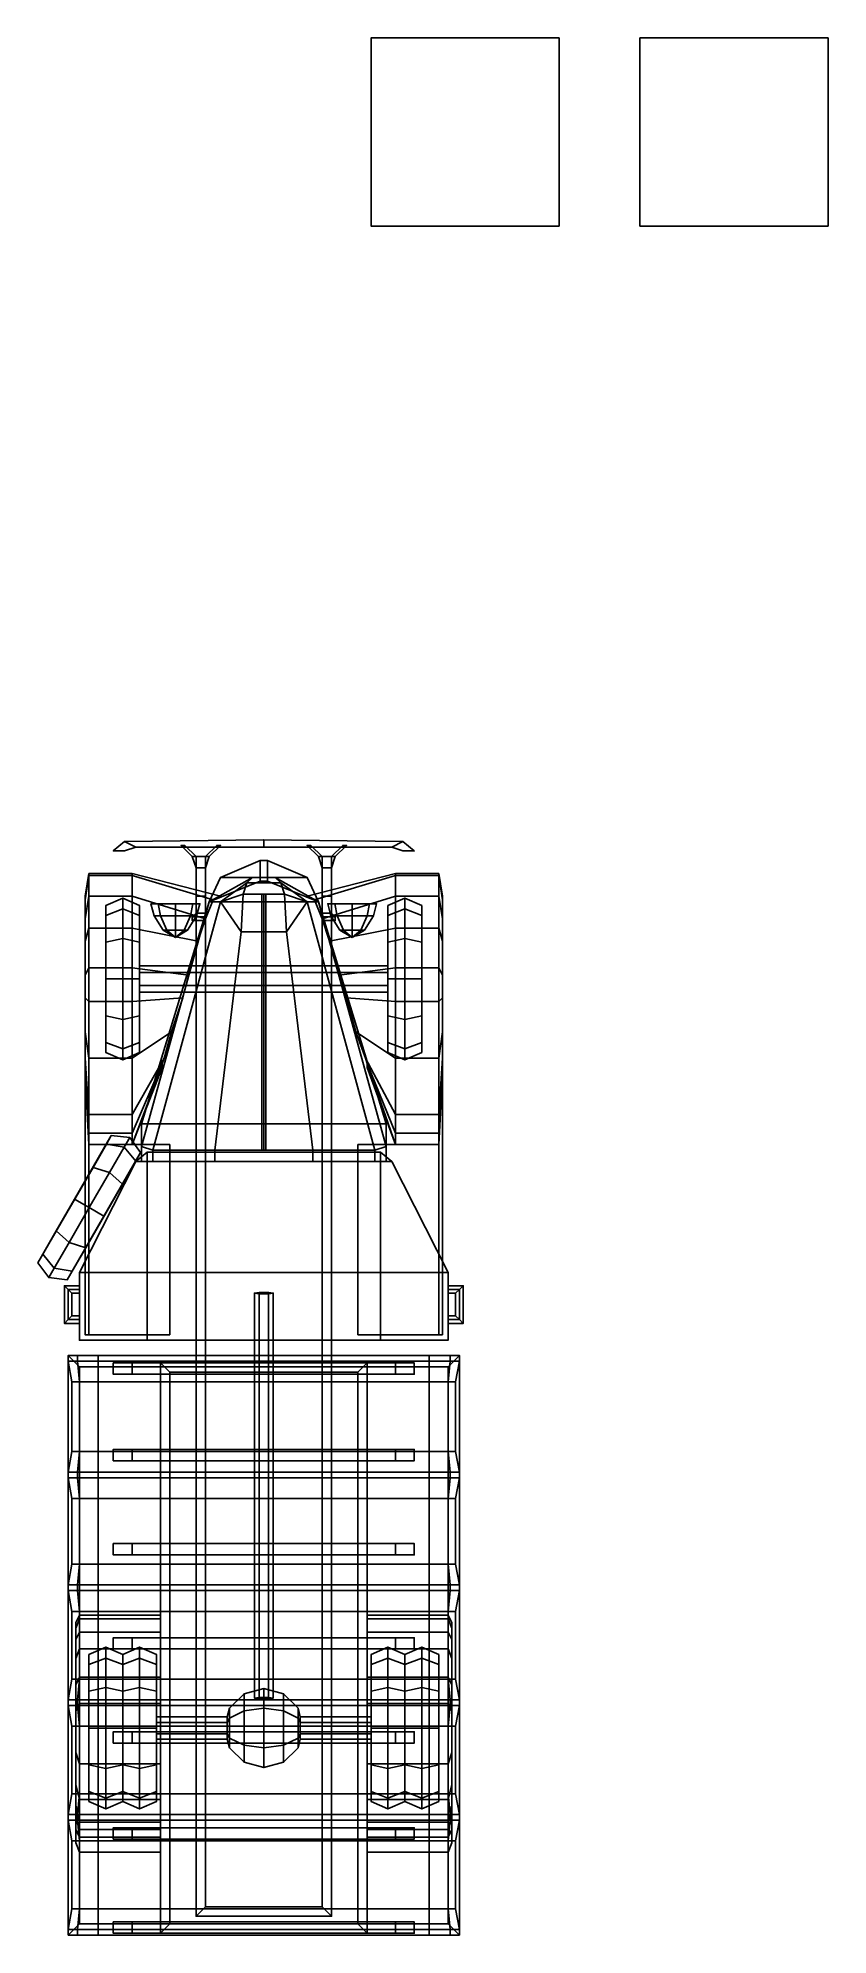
# Model space of a CAD drawing. Header units: millimetres. Extents: x -1.2 to 3, y -3.1 to 7.
import ezdxf

# ---------------------------------------------------------------- set-up
doc = ezdxf.new("R2010")
doc.units = ezdxf.units.MM
for name, color, linetype in [('mudguards', 6, 'Continuous'), ('tent', 3, 'Continuous'), ('wheels', 2, 'Continuous')]:
    doc.layers.add(name, color=color, linetype=linetype)

msp = doc.modelspace()

# ---------------------------------------------------------------- linework, layer by layer
for points in [[(1.57, 7, -0.57), (1.57, 7, -1.57), (0.57, 7, -1.57), (0.57, 7, -0.57)], [(1.57, 7, -1.57), (1.57, 6, -1.57), (0.57, 6, -1.57), (0.57, 7, -1.57)], [(0.57, 7, -1.57), (0.57, 6, -1.57), (0.57, 6, -0.57), (0.57, 7, -0.57)], [(0.57, 7, -0.57), (0.57, 6, -0.57), (1.57, 6, -0.57), (1.57, 7, -0.57)], [(1.57, 6, -0.57), (1.57, 6, -1.57), (1.57, 7, -1.57), (1.57, 7, -0.57)], [(3, 7, -1.57), (3, 6, -1.57), (2, 6, -1.57), (2, 7, -1.57)], [(2, 7, -1.57), (2, 6, -1.57), (3, 6, -1.57), (3, 7, -1.57)], [(0.57, 6, -0.57), (0.57, 6, -1.57), (1.57, 6, -1.57), (1.57, 6, -0.57)], [(-0.8, 2.68, 0.53), (-0.74, 2.73, 0.53), (-0.74, 2.73, 0.41), (-0.8, 2.68, 0.41)], [(-0.74, 2.68, 0.53), (-0.68, 2.7, 0.53), (-0.74, 2.73, 0.53), (-0.8, 2.68, 0.53)], [(-0.74, 2.73, 0.41), (-0.68, 2.7, 0.41), (-0.74, 2.68, 0.41), (-0.8, 2.68, 0.41)], [(0, 2.74, 0.41), (0, 2.7, 0.41), (-0.68, 2.7, 0.41), (-0.74, 2.73, 0.41)], [(-0.68, 2.7, 0.53), (0, 2.7, 0.53), (0, 2.74, 0.53), (-0.74, 2.73, 0.53)], [(-0.74, 2.73, 0.53), (0, 2.74, 0.53), (0, 2.74, 0.41), (-0.74, 2.73, 0.41)], [(0.74, 2.73, 0.41), (0, 2.74, 0.41), (0, 2.74, 0.53), (0.74, 2.73, 0.53)], [(0.68, 2.7, 0.41), (0, 2.7, 0.41), (0, 2.74, 0.41), (0.74, 2.73, 0.41)], [(0, 2.74, 0.53), (0, 2.7, 0.53), (0.68, 2.7, 0.53), (0.74, 2.73, 0.53)], [(0.74, 2.68, 0.41), (0.68, 2.7, 0.41), (0.74, 2.73, 0.41), (0.8, 2.68, 0.41)], [(0.74, 2.73, 0.53), (0.68, 2.7, 0.53), (0.74, 2.68, 0.53), (0.8, 2.68, 0.53)], [(0.8, 2.68, 0.41), (0.74, 2.73, 0.41), (0.74, 2.73, 0.53), (0.8, 2.68, 0.53)], [(-0.8, 2.68, 0.41), (-0.74, 2.68, 0.41), (-0.74, 2.68, 0.53), (-0.8, 2.68, 0.53)], [(-0.74, 2.68, 0.41), (-0.68, 2.7, 0.41), (-0.68, 2.7, 0.53), (-0.74, 2.68, 0.53)], [(-0.68, 2.7, 0.41), (0.68, 2.7, 0.41), (0.68, 2.7, 0.53), (-0.68, 2.7, 0.53)], [(-0.44, 2.71, 0.43), (-0.38, 2.65, 0.43), (-0.38, 2.65, 0.51), (-0.44, 2.71, 0.51)], [(-0.42, 2.71, 0.43), (-0.36, 2.65, 0.43), (-0.38, 2.65, 0.43), (-0.44, 2.71, 0.43)], [(-0.44, 2.71, 0.51), (-0.38, 2.65, 0.51), (-0.36, 2.65, 0.51), (-0.42, 2.71, 0.51)], [(-0.36, 2.65, 0.51), (-0.36, 2.65, 0.43), (-0.42, 2.71, 0.43), (-0.42, 2.71, 0.51)], [(-0.38, 2.65, 0.43), (-0.36, 2.59, 0.43), (-0.36, 2.59, 0.51), (-0.38, 2.65, 0.51)], [(-0.36, 2.65, 0.43), (-0.36, 2.59, 0.43), (-0.36, 2.59, 0.43), (-0.38, 2.65, 0.43)], [(-0.38, 2.65, 0.51), (-0.36, 2.59, 0.51), (-0.36, 2.59, 0.51), (-0.36, 2.65, 0.51)], [(-0.36, 2.65, 0.51), (-0.36, 2.59, 0.51), (-0.31, 2.59, 0.51), (-0.31, 2.65, 0.51)], [(-0.31, 2.65, 0.43), (-0.31, 2.59, 0.43), (-0.36, 2.59, 0.43), (-0.36, 2.65, 0.43)], [(-0.23, 2.71, 0.43), (-0.29, 2.65, 0.43), (-0.31, 2.65, 0.43), (-0.25, 2.71, 0.43)], [(-0.31, 2.65, 0.43), (-0.31, 2.65, 0.51), (-0.25, 2.71, 0.51), (-0.25, 2.71, 0.43)], [(-0.25, 2.71, 0.51), (-0.31, 2.65, 0.51), (-0.29, 2.65, 0.51), (-0.23, 2.71, 0.51)], [(-0.29, 2.65, 0.43), (-0.31, 2.59, 0.43), (-0.31, 2.59, 0.43), (-0.31, 2.65, 0.43)], [(-0.29, 2.65, 0.51), (-0.31, 2.59, 0.51), (-0.31, 2.59, 0.43), (-0.29, 2.65, 0.43)], [(-0.31, 2.65, 0.51), (-0.31, 2.59, 0.51), (-0.31, 2.59, 0.51), (-0.29, 2.65, 0.51)], [(-0.23, 2.71, 0.51), (-0.29, 2.65, 0.51), (-0.29, 2.65, 0.43), (-0.23, 2.71, 0.43)], [(-0.02, 2.52, 1.3), (-0.02, 2.63, 0.64), (-0.23, 2.54, 0.64), (-0.29, 2.41, 1.3)], [(-0.23, 2.54, 0.64), (-0.02, 2.63, 0.64), (0.02, 2.63, 0.64), (0.23, 2.54, 0.64)], [(0.02, 2.52, 1.3), (0.02, 2.63, 0.64), (-0.02, 2.63, 0.64), (-0.02, 2.52, 1.3)], [(0.23, 2.54, 0.64), (0.02, 2.63, 0.64), (0.02, 2.52, 1.3), (0.29, 2.41, 1.3)], [(0.23, 2.71, 0.51), (0.29, 2.65, 0.51), (0.31, 2.65, 0.51), (0.25, 2.71, 0.51)], [(0.25, 2.71, 0.43), (0.31, 2.65, 0.43), (0.29, 2.65, 0.43), (0.23, 2.71, 0.43)], [(0.23, 2.71, 0.43), (0.29, 2.65, 0.43), (0.29, 2.65, 0.51), (0.23, 2.71, 0.51)], [(0.31, 2.65, 0.51), (0.31, 2.65, 0.43), (0.25, 2.71, 0.43), (0.25, 2.71, 0.51)], [(0.29, 2.65, 0.51), (0.31, 2.59, 0.51), (0.31, 2.59, 0.51), (0.31, 2.65, 0.51)], [(0.29, 2.65, 0.43), (0.31, 2.59, 0.43), (0.31, 2.59, 0.51), (0.29, 2.65, 0.51)], [(0.31, 2.65, 0.43), (0.31, 2.59, 0.43), (0.31, 2.59, 0.43), (0.29, 2.65, 0.43)], [(0.31, 2.65, 0.51), (0.31, 2.59, 0.51), (0.36, 2.59, 0.51), (0.36, 2.65, 0.51)], [(0.36, 2.65, 0.43), (0.36, 2.59, 0.43), (0.31, 2.59, 0.43), (0.31, 2.65, 0.43)], [(0.44, 2.71, 0.43), (0.38, 2.65, 0.43), (0.36, 2.65, 0.43), (0.42, 2.71, 0.43)], [(0.36, 2.65, 0.43), (0.36, 2.65, 0.51), (0.42, 2.71, 0.51), (0.42, 2.71, 0.43)], [(0.42, 2.71, 0.51), (0.36, 2.65, 0.51), (0.38, 2.65, 0.51), (0.44, 2.71, 0.51)], [(0.38, 2.65, 0.43), (0.36, 2.59, 0.43), (0.36, 2.59, 0.43), (0.36, 2.65, 0.43)], [(0.38, 2.65, 0.51), (0.36, 2.59, 0.51), (0.36, 2.59, 0.43), (0.38, 2.65, 0.43)], [(0.36, 2.65, 0.51), (0.36, 2.59, 0.51), (0.36, 2.59, 0.51), (0.38, 2.65, 0.51)], [(0.44, 2.71, 0.51), (0.38, 2.65, 0.51), (0.38, 2.65, 0.43), (0.44, 2.71, 0.43)], [(0.74, 2.68, 0.53), (0.68, 2.7, 0.53), (0.68, 2.7, 0.41), (0.74, 2.68, 0.41)], [(0.8, 2.68, 0.53), (0.74, 2.68, 0.53), (0.74, 2.68, 0.41), (0.8, 2.68, 0.41)], [(-0.36, 2.59, 0.51), (-0.36, 2.44, 0.64), (-0.31, 2.44, 0.64), (-0.31, 2.59, 0.51)], [(-0.31, 2.59, 0.43), (-0.31, 2.44, 0.55), (-0.36, 2.44, 0.55), (-0.36, 2.59, 0.43)], [(-0.36, 2.59, 0.43), (-0.36, 2.44, 0.55), (-0.36, 2.44, 0.64), (-0.36, 2.59, 0.51)], [(-0.31, 2.44, 0.64), (-0.31, 2.44, 0.55), (-0.31, 2.59, 0.43), (-0.31, 2.59, 0.51)], [(-0.29, 2.41, 1.3), (-0.23, 2.54, 0.64), (-0.29, 2.41, 0.64), (-0.29, 2.41, 1.3)], [(-0.29, 2.41, 0.64), (-0.23, 2.54, 0.64), (0.23, 2.54, 0.64), (0.29, 2.41, 0.64)], [(-0.29, 2.41, 1.3), (-0.23, 2.41, 1.37), (-0.09, 2.51, 1.38), (-0.06, 2.54, 1.3)], [(-0.06, 2.54, 1.3), (-0.09, 2.51, 1.38), (0.09, 2.51, 1.38), (0.06, 2.54, 1.3)], [(0.06, 2.54, 1.3), (0.09, 2.51, 1.38), (0.23, 2.41, 1.37), (0.29, 2.41, 1.3)], [(0.29, 2.41, 0.64), (0.23, 2.54, 0.64), (0.29, 2.41, 1.3)], [(0.31, 2.59, 0.51), (0.31, 2.44, 0.64), (0.36, 2.44, 0.64), (0.36, 2.59, 0.51)], [(0.36, 2.59, 0.43), (0.36, 2.44, 0.55), (0.31, 2.44, 0.55), (0.31, 2.59, 0.43)], [(0.31, 2.59, 0.43), (0.31, 2.44, 0.55), (0.31, 2.44, 0.64), (0.31, 2.59, 0.51)], [(0.36, 2.44, 0.64), (0.36, 2.44, 0.55), (0.36, 2.59, 0.43), (0.36, 2.59, 0.51)], [(-0.31, 2.44, 0.55), (-0.31, -2.93, 0.55), (-0.36, -2.98, 0.55), (-0.36, 2.44, 0.55)], [(-0.36, 2.44, 0.64), (-0.36, -2.98, 0.64), (-0.31, -2.93, 0.64), (-0.31, 2.44, 0.64)], [(-0.36, 2.44, 0.55), (-0.36, -2.98, 0.55), (-0.36, -2.98, 0.64), (-0.36, 2.44, 0.64)], [(-0.31, -2.93, 0.64), (-0.31, -2.93, 0.55), (-0.31, 2.44, 0.55), (-0.31, 2.44, 0.64)], [(-0.23, 2.41, 1.37), (-0.23, 2.41, 1.37), (-0.11, 2.45, 1.42), (-0.09, 2.51, 1.38)], [(-0.23, 2.41, 1.37), (-0.23, 2.41, 1.37), (-0.12, 2.25, 1.43), (-0.11, 2.45, 1.42)], [(-0.11, 2.45, 1.42), (-0.12, 2.25, 1.43), (-0.01, 2.25, 1.43), (-0.01, 2.45, 1.42)], [(0.11, 2.45, 1.42), (0.09, 2.51, 1.38), (-0.09, 2.51, 1.38), (-0.11, 2.45, 1.42)], [(0, 2.45, 1.43), (-0.01, 2.45, 1.42), (-0.01, 2.25, 1.43), (0, 2.25, 1.44)], [(0.01, 2.45, 1.42), (0.01, 2.45, 1.42), (-0.01, 2.45, 1.42), (0, 2.45, 1.43)], [(0.01, 2.45, 1.42), (0, 2.45, 1.43), (0, 2.25, 1.44), (0.01, 2.25, 1.43)], [(0.01, 2.45, 1.42), (0.01, 2.25, 1.43), (0.12, 2.25, 1.43), (0.11, 2.45, 1.42)], [(0.23, 2.41, 1.37), (0.23, 2.41, 1.37), (0.09, 2.51, 1.38), (0.11, 2.45, 1.42)], [(0.11, 2.45, 1.42), (0.12, 2.25, 1.43), (0.23, 2.41, 1.37)], [(0.31, 2.44, 0.55), (0.31, -2.93, 0.55), (0.31, -2.93, 0.64), (0.31, 2.44, 0.64)], [(0.36, 2.44, 0.55), (0.36, -2.98, 0.55), (0.31, -2.93, 0.55), (0.31, 2.44, 0.55)], [(0.31, 2.44, 0.64), (0.31, -2.93, 0.64), (0.36, -2.98, 0.64), (0.36, 2.44, 0.64)], [(0.36, -2.98, 0.64), (0.36, -2.98, 0.55), (0.36, 2.44, 0.55), (0.36, 2.44, 0.64)], [(-0.29, 2.41, 1.3), (-0.29, 2.41, 0.64), (-0.65, 1.23, 0.64), (-0.65, 1.11, 1.3)], [(-0.65, 1.23, 0.64), (-0.29, 2.41, 0.64), (0.29, 2.41, 0.64), (0.65, 1.23, 0.64)], [(-0.23, 2.41, 1.37), (-0.29, 2.41, 1.3), (-0.65, 1.11, 1.3), (-0.59, 1.09, 1.4)], [(-0.583, 2.335, 1.09), (-0.6, 2.4, 1.09), (-0.562, 2.4, 0.998), (-0.55, 2.335, 1.01)], [(-0.55, 2.335, 1.17), (-0.562, 2.4, 1.182), (-0.6, 2.4, 1.09), (-0.583, 2.335, 1.09)], [(-0.47, 2.4, 1.22), (-0.378, 2.4, 1.182), (-0.6, 2.4, 1.09), (-0.562, 2.4, 1.182)], [(-0.378, 2.4, 1.182), (-0.34, 2.4, 1.09), (-0.562, 2.4, 0.998), (-0.6, 2.4, 1.09)], [(-0.12, 2.25, 1.43), (-0.23, 2.41, 1.37), (-0.59, 1.09, 1.4), (-0.26, 1.09, 1.48)], [(-0.535, 2.26, 1.09), (-0.583, 2.335, 1.09), (-0.55, 2.335, 1.01), (-0.516, 2.26, 1.044)], [(-0.516, 2.26, 1.136), (-0.55, 2.335, 1.17), (-0.583, 2.335, 1.09), (-0.535, 2.26, 1.09)], [(-0.55, 2.335, 1.01), (-0.562, 2.4, 0.998), (-0.47, 2.4, 0.96), (-0.47, 2.335, 0.977)], [(-0.47, 2.335, 1.203), (-0.47, 2.4, 1.22), (-0.562, 2.4, 1.182), (-0.55, 2.335, 1.17)], [(-0.34, 2.4, 1.09), (-0.378, 2.4, 0.998), (-0.47, 2.4, 0.96), (-0.562, 2.4, 0.998)], [(-0.516, 2.26, 1.044), (-0.55, 2.335, 1.01), (-0.47, 2.335, 0.977), (-0.47, 2.26, 1.025)], [(-0.47, 2.26, 1.155), (-0.47, 2.335, 1.203), (-0.55, 2.335, 1.17), (-0.516, 2.26, 1.136)], [(-0.47, 2.335, 0.977), (-0.47, 2.4, 0.96), (-0.378, 2.4, 0.998), (-0.39, 2.335, 1.01)], [(-0.39, 2.335, 1.17), (-0.378, 2.4, 1.182), (-0.47, 2.4, 1.22), (-0.47, 2.335, 1.203)], [(-0.47, 2.26, 1.025), (-0.47, 2.335, 0.977), (-0.39, 2.335, 1.01), (-0.424, 2.26, 1.044)], [(-0.424, 2.26, 1.136), (-0.39, 2.335, 1.17), (-0.47, 2.335, 1.203), (-0.47, 2.26, 1.155)], [(-0.424, 2.26, 1.044), (-0.39, 2.335, 1.01), (-0.357, 2.335, 1.09), (-0.405, 2.26, 1.09)], [(-0.405, 2.26, 1.09), (-0.357, 2.335, 1.09), (-0.39, 2.335, 1.17), (-0.424, 2.26, 1.136)], [(-0.39, 2.335, 1.01), (-0.378, 2.4, 0.998), (-0.34, 2.4, 1.09), (-0.357, 2.335, 1.09)], [(-0.357, 2.335, 1.09), (-0.34, 2.4, 1.09), (-0.378, 2.4, 1.182), (-0.39, 2.335, 1.17)], [(-0.31, 2.33, 1.11), (-0.3, 2.35, 1.09), (-0.36, 2.35, 1.09), (-0.38, 2.33, 1.11)], [(-0.3, 2.35, 1.09), (-0.31, 2.33, 1.07), (-0.38, 2.33, 1.07), (-0.36, 2.35, 1.09)], [(-0.31, 2.31, 1.09), (-0.31, 2.33, 1.11), (-0.38, 2.33, 1.11), (-0.38, 2.31, 1.09)], [(-0.31, 2.33, 1.07), (-0.31, 2.31, 1.09), (-0.38, 2.31, 1.09), (-0.38, 2.33, 1.07)], [(0.59, 1.09, 1.4), (0.23, 2.41, 1.37), (0.12, 2.25, 1.43), (0.26, 1.09, 1.48)], [(0.65, 1.11, 1.3), (0.29, 2.41, 1.3), (0.23, 2.41, 1.37), (0.59, 1.09, 1.4)], [(0.65, 1.23, 0.64), (0.29, 2.41, 0.64), (0.29, 2.41, 1.3), (0.65, 1.11, 1.3)], [(0.3, 2.35, 1.09), (0.31, 2.33, 1.11), (0.38, 2.33, 1.11), (0.36, 2.35, 1.09)], [(0.31, 2.33, 1.07), (0.3, 2.35, 1.09), (0.36, 2.35, 1.09), (0.38, 2.33, 1.07)], [(0.31, 2.33, 1.11), (0.31, 2.31, 1.09), (0.38, 2.31, 1.09), (0.38, 2.33, 1.11)], [(0.31, 2.31, 1.09), (0.31, 2.33, 1.07), (0.38, 2.33, 1.07), (0.38, 2.31, 1.09)], [(0.357, 2.335, 1.09), (0.34, 2.4, 1.09), (0.378, 2.4, 0.998), (0.39, 2.335, 1.01)], [(0.39, 2.335, 1.17), (0.378, 2.4, 1.182), (0.34, 2.4, 1.09), (0.357, 2.335, 1.09)], [(0.562, 2.4, 1.182), (0.6, 2.4, 1.09), (0.378, 2.4, 0.998), (0.34, 2.4, 1.09)], [(0.47, 2.4, 1.22), (0.562, 2.4, 1.182), (0.34, 2.4, 1.09), (0.378, 2.4, 1.182)], [(0.405, 2.26, 1.09), (0.357, 2.335, 1.09), (0.39, 2.335, 1.01), (0.424, 2.26, 1.044)], [(0.424, 2.26, 1.136), (0.39, 2.335, 1.17), (0.357, 2.335, 1.09), (0.405, 2.26, 1.09)], [(0.39, 2.335, 1.01), (0.378, 2.4, 0.998), (0.47, 2.4, 0.96), (0.47, 2.335, 0.977)], [(0.47, 2.335, 1.203), (0.47, 2.4, 1.22), (0.378, 2.4, 1.182), (0.39, 2.335, 1.17)], [(0.6, 2.4, 1.09), (0.562, 2.4, 0.998), (0.47, 2.4, 0.96), (0.378, 2.4, 0.998)], [(0.424, 2.26, 1.044), (0.39, 2.335, 1.01), (0.47, 2.335, 0.977), (0.47, 2.26, 1.025)], [(0.47, 2.26, 1.155), (0.47, 2.335, 1.203), (0.39, 2.335, 1.17), (0.424, 2.26, 1.136)], [(0.47, 2.335, 0.977), (0.47, 2.4, 0.96), (0.562, 2.4, 0.998), (0.55, 2.335, 1.01)], [(0.55, 2.335, 1.17), (0.562, 2.4, 1.182), (0.47, 2.4, 1.22), (0.47, 2.335, 1.203)], [(0.47, 2.26, 1.025), (0.47, 2.335, 0.977), (0.55, 2.335, 1.01), (0.516, 2.26, 1.044)], [(0.516, 2.26, 1.136), (0.55, 2.335, 1.17), (0.47, 2.335, 1.203), (0.47, 2.26, 1.155)], [(0.516, 2.26, 1.044), (0.55, 2.335, 1.01), (0.583, 2.335, 1.09), (0.535, 2.26, 1.09)], [(0.535, 2.26, 1.09), (0.583, 2.335, 1.09), (0.55, 2.335, 1.17), (0.516, 2.26, 1.136)], [(0.55, 2.335, 1.01), (0.562, 2.4, 0.998), (0.6, 2.4, 1.09), (0.583, 2.335, 1.09)], [(0.583, 2.335, 1.09), (0.6, 2.4, 1.09), (0.562, 2.4, 1.182), (0.55, 2.335, 1.17)], [(-0.47, 2.22, 1.09), (-0.535, 2.26, 1.09), (-0.516, 2.26, 1.044), (-0.47, 2.22, 1.09)], [(-0.47, 2.22, 1.09), (-0.516, 2.26, 1.136), (-0.535, 2.26, 1.09), (-0.47, 2.22, 1.09)], [(-0.47, 2.22, 1.09), (-0.516, 2.26, 1.044), (-0.47, 2.26, 1.025), (-0.47, 2.22, 1.09)], [(-0.47, 2.22, 1.09), (-0.47, 2.26, 1.155), (-0.516, 2.26, 1.136), (-0.47, 2.22, 1.09)], [(-0.47, 2.22, 1.09), (-0.47, 2.26, 1.025), (-0.424, 2.26, 1.044), (-0.47, 2.22, 1.09)], [(-0.47, 2.22, 1.09), (-0.424, 2.26, 1.044), (-0.405, 2.26, 1.09), (-0.47, 2.22, 1.09)], [(-0.47, 2.22, 1.09), (-0.405, 2.26, 1.09), (-0.424, 2.26, 1.136), (-0.47, 2.22, 1.09)], [(-0.47, 2.22, 1.09), (-0.424, 2.26, 1.136), (-0.47, 2.26, 1.155), (-0.47, 2.22, 1.09)], [(-0.12, 2.25, 1.43), (-0.26, 1.09, 1.48), (-0.01, 1.09, 1.48), (-0.01, 2.25, 1.43)], [(0, 2.25, 1.44), (-0.01, 2.25, 1.43), (-0.01, 1.09, 1.48), (0, 1.09, 1.49)], [(0.01, 2.25, 1.43), (0, 2.25, 1.44), (0, 1.09, 1.49), (0.01, 1.09, 1.48)], [(0.26, 1.09, 1.48), (0.12, 2.25, 1.43), (0.01, 2.25, 1.43), (0.01, 1.09, 1.48)], [(0.47, 2.22, 1.09), (0.405, 2.26, 1.09), (0.424, 2.26, 1.044), (0.47, 2.22, 1.09)], [(0.47, 2.22, 1.09), (0.424, 2.26, 1.136), (0.405, 2.26, 1.09), (0.47, 2.22, 1.09)], [(0.47, 2.22, 1.09), (0.424, 2.26, 1.044), (0.47, 2.26, 1.025), (0.47, 2.22, 1.09)], [(0.47, 2.22, 1.09), (0.47, 2.26, 1.155), (0.424, 2.26, 1.136), (0.47, 2.22, 1.09)], [(0.47, 2.22, 1.09), (0.47, 2.26, 1.025), (0.516, 2.26, 1.044), (0.47, 2.22, 1.09)], [(0.47, 2.22, 1.09), (0.516, 2.26, 1.044), (0.535, 2.26, 1.09), (0.47, 2.22, 1.09)], [(0.47, 2.22, 1.09), (0.535, 2.26, 1.09), (0.516, 2.26, 1.136), (0.47, 2.22, 1.09)], [(0.47, 2.22, 1.09), (0.516, 2.26, 1.136), (0.47, 2.26, 1.155), (0.47, 2.22, 1.09)], [(0.66, 2.035, 0.491), (0.66, 2.07, 0.43), (-0.66, 2.07, 0.43), (-0.66, 2.035, 0.491)], [(0.66, 2.07, 0.43), (0.66, 2.035, 0.369), (-0.66, 2.035, 0.369), (-0.66, 2.07, 0.43)], [(0.66, 1.965, 0.491), (0.66, 2.035, 0.491), (-0.66, 2.035, 0.491), (-0.66, 1.965, 0.491)], [(0.66, 2.035, 0.369), (0.66, 1.965, 0.369), (-0.66, 1.965, 0.369), (-0.66, 2.035, 0.369)], [(0.66, 1.93, 0.43), (0.66, 1.965, 0.491), (-0.66, 1.965, 0.491), (-0.66, 1.93, 0.43)], [(0.66, 1.965, 0.369), (0.66, 1.93, 0.43), (-0.66, 1.93, 0.43), (-0.66, 1.965, 0.369)], [(-0.65, 1.11, 1.3), (-0.65, 1.23, 0.64), (-0.65, 1.03, 0.64), (-0.65, 1.03, 1.3)], [(-0.65, 1.03, 0.64), (-0.65, 1.23, 0.64), (0.65, 1.23, 0.64), (0.65, 1.03, 0.64)], [(0.65, 1.03, 0.64), (0.65, 1.23, 0.64), (0.65, 1.11, 1.3), (0.65, 1.03, 1.3)], [(-0.59, 1.09, 1.4), (-0.65, 1.11, 1.3), (-0.65, 1.03, 1.3), (-0.59, 1.03, 1.4)], [(0.65, 1.03, 1.3), (0.65, 1.11, 1.3), (0.59, 1.09, 1.4), (0.59, 1.03, 1.4)], [(-0.98, 0.44, 0.64), (-0.68, 1.03, 0.64), (0.68, 1.03, 0.64), (0.98, 0.44, 0.64)], [(-0.68, 1.03, 1.97), (-0.68, 1.03, 0.64), (-0.98, 0.44, 0.64), (-0.98, 0.44, 1.89)], [(-0.68, 1.03, 1.97), (-0.98, 0.44, 1.89), (-0.62, 0.44, 2.07), (-0.62, 1.03, 2.01)], [(-0.62, 1.03, 2.01), (-0.62, 1.08, 1.97), (-0.68, 1.03, 1.97)], [(-0.65, 1.03, 1.3), (-0.65, 1.03, 0.64), (-0.68, 1.03, 0.64), (-0.68, 1.03, 1.97)], [(0.68, 1.03, 1.97), (0.26, 1.03, 1.48), (-0.26, 1.03, 1.48), (-0.68, 1.03, 1.97)], [(-0.68, 1.03, 1.97), (-0.26, 1.03, 1.48), (-0.59, 1.03, 1.4), (-0.68, 1.03, 1.97)], [(-0.59, 1.03, 1.4), (-0.65, 1.03, 1.3), (-0.68, 1.03, 1.97)], [(0.62, 1.03, 2.01), (0.62, 1.08, 1.97), (-0.62, 1.08, 1.97), (-0.62, 1.03, 2.01)], [(0.62, 0.44, 2.07), (0.62, 1.03, 2.01), (-0.62, 1.03, 2.01), (-0.62, 0.44, 2.07)], [(-0.26, 1.03, 1.48), (-0.26, 1.09, 1.48), (-0.59, 1.09, 1.4), (-0.59, 1.03, 1.4)], [(0.26, 1.03, 1.48), (0.26, 1.09, 1.48), (-0.26, 1.09, 1.48), (-0.26, 1.03, 1.48)], [(0, 1.09, 1.49), (-0.01, 1.09, 1.48), (0.01, 1.09, 1.48)], [(0.59, 1.03, 1.4), (0.59, 1.09, 1.4), (0.26, 1.09, 1.48), (0.26, 1.03, 1.48)], [(0.68, 1.03, 1.97), (0.59, 1.03, 1.4), (0.26, 1.03, 1.48), (0.68, 1.03, 1.97)], [(0.68, 1.03, 1.97), (0.65, 1.03, 1.3), (0.59, 1.03, 1.4), (0.68, 1.03, 1.97)], [(0.68, 1.03, 1.97), (0.68, 1.03, 1.97), (0.62, 1.08, 1.97), (0.62, 1.03, 2.01)], [(0.62, 1.03, 2.01), (0.62, 0.44, 2.07), (0.98, 0.44, 1.89), (0.68, 1.03, 1.97)], [(0.68, 1.03, 0.64), (0.65, 1.03, 0.64), (0.65, 1.03, 1.3), (0.68, 1.03, 1.97)], [(0.98, 0.44, 0.64), (0.68, 1.03, 0.64), (0.68, 1.03, 1.97), (0.98, 0.44, 1.89)], [(-0.98, 0.44, 0.64), (-0.98, 0.08, 0.64), (-0.98, 0.08, 1.84), (-0.98, 0.44, 1.89)], [(0.98, 0.44, 0.64), (0.98, 0.08, 0.64), (-0.98, 0.08, 0.64), (-0.98, 0.44, 0.64)], [(-0.98, 0.44, 1.89), (-0.98, 0.08, 1.84), (-0.62, 0.08, 2.03), (-0.62, 0.44, 2.07)], [(-0.62, 0.44, 2.07), (-0.62, 0.08, 2.03), (0.62, 0.08, 2.03), (0.62, 0.44, 2.07)], [(0.62, 0.44, 2.07), (0.62, 0.08, 2.03), (0.98, 0.08, 1.84), (0.98, 0.44, 1.89)], [(0.98, 0.08, 1.84), (0.98, 0.08, 0.64), (0.98, 0.44, 0.64), (0.98, 0.44, 1.89)], [(-1.04, 0.35, 1.38), (-1.06, 0.37, 1.36), (-1.06, 0.17, 1.36), (-1.04, 0.19, 1.38)], [(-1.06, 0.37, 1.36), (-1.04, 0.35, 1.34), (-1.04, 0.19, 1.34), (-1.06, 0.17, 1.36)], [(-0.98, 0.35, 1.38), (-0.98, 0.37, 1.36), (-1.06, 0.37, 1.36), (-1.04, 0.35, 1.38)], [(-0.98, 0.37, 1.36), (-0.98, 0.35, 1.34), (-1.04, 0.35, 1.34), (-1.06, 0.37, 1.36)], [(-1.02, 0.33, 1.36), (-1.04, 0.35, 1.38), (-1.04, 0.19, 1.38), (-1.02, 0.21, 1.36)], [(-1.04, 0.35, 1.34), (-1.02, 0.33, 1.36), (-1.02, 0.21, 1.36), (-1.04, 0.19, 1.34)], [(-0.98, 0.33, 1.36), (-0.98, 0.35, 1.38), (-1.04, 0.35, 1.38), (-1.02, 0.33, 1.36)], [(-0.98, 0.35, 1.34), (-0.98, 0.33, 1.36), (-1.02, 0.33, 1.36), (-1.04, 0.35, 1.34)], [(-0.05, 0.331, 0.542), (-0.025, 0.335, 0.499), (-0.025, -1.817, 0.311), (-0.05, -1.821, 0.354)], [(-0.025, 0.327, 0.585), (-0.05, 0.331, 0.542), (-0.05, -1.821, 0.354), (-0.025, -1.824, 0.397)], [(-0.025, 0.335, 0.499), (0.025, 0.335, 0.499), (0.025, -1.817, 0.311), (-0.025, -1.817, 0.311)], [(0.025, 0.327, 0.585), (-0.025, 0.327, 0.585), (-0.025, -1.824, 0.397), (0.025, -1.824, 0.397)], [(0.025, 0.335, 0.499), (0.05, 0.331, 0.542), (0.05, -1.821, 0.354), (0.025, -1.817, 0.311)], [(0.05, 0.331, 0.542), (0.025, 0.327, 0.585), (0.025, -1.824, 0.397), (0.05, -1.821, 0.354)], [(0.98, 0.37, 1.36), (0.98, 0.35, 1.38), (1.04, 0.35, 1.38), (1.06, 0.37, 1.36)], [(0.98, 0.35, 1.34), (0.98, 0.37, 1.36), (1.06, 0.37, 1.36), (1.04, 0.35, 1.34)], [(0.98, 0.35, 1.38), (0.98, 0.33, 1.36), (1.02, 0.33, 1.36), (1.04, 0.35, 1.38)], [(0.98, 0.33, 1.36), (0.98, 0.35, 1.34), (1.04, 0.35, 1.34), (1.02, 0.33, 1.36)], [(1.02, 0.21, 1.36), (1.04, 0.19, 1.38), (1.04, 0.35, 1.38), (1.02, 0.33, 1.36)], [(1.04, 0.19, 1.34), (1.02, 0.21, 1.36), (1.02, 0.33, 1.36), (1.04, 0.35, 1.34)], [(1.04, 0.19, 1.38), (1.06, 0.17, 1.36), (1.06, 0.37, 1.36), (1.04, 0.35, 1.38)], [(1.06, 0.17, 1.36), (1.04, 0.19, 1.34), (1.04, 0.35, 1.34), (1.06, 0.37, 1.36)], [(-0.98, 0.19, 1.38), (-0.98, 0.21, 1.36), (-1.02, 0.21, 1.36), (-1.04, 0.19, 1.38)], [(-0.98, 0.21, 1.36), (-0.98, 0.19, 1.34), (-1.04, 0.19, 1.34), (-1.02, 0.21, 1.36)], [(0.98, 0.21, 1.36), (0.98, 0.19, 1.38), (1.04, 0.19, 1.38), (1.02, 0.21, 1.36)], [(0.98, 0.19, 1.34), (0.98, 0.21, 1.36), (1.02, 0.21, 1.36), (1.04, 0.19, 1.34)], [(-0.98, 0.17, 1.36), (-0.98, 0.19, 1.38), (-1.04, 0.19, 1.38), (-1.06, 0.17, 1.36)], [(-0.98, 0.19, 1.34), (-0.98, 0.17, 1.36), (-1.06, 0.17, 1.36), (-1.04, 0.19, 1.34)], [(0.98, 0.19, 1.38), (0.98, 0.17, 1.36), (1.06, 0.17, 1.36), (1.04, 0.19, 1.38)], [(0.98, 0.17, 1.36), (0.98, 0.19, 1.34), (1.04, 0.19, 1.34), (1.06, 0.17, 1.36)], [(1.04, 0, 1.39), (1.04, 0, 0.9), (-1.04, 0, 0.9), (-1.04, 0, 1.39)], [(1.04, 0, 0.9), (1.04, -3.08, 0.9), (-1.04, -3.08, 0.9), (-1.04, 0, 0.9)], [(-1.04, 0, 1.39), (-0.98, -0.06, 1.39), (0.98, -0.06, 1.39), (1.04, 0, 1.39)], [(-1.04, -3.08, 1.39), (-0.98, -3.02, 1.39), (-0.98, -0.06, 1.39), (-1.04, 0, 1.39)], [(-1.04, -3.08, 0.9), (-1.04, -3.08, 1.39), (-1.04, 0, 1.39), (-1.04, 0, 0.9)], [(-0.98, 0.08, 1.84), (-0.98, 0.08, 0.64), (0.98, 0.08, 0.64), (0.98, 0.08, 1.84)], [(-0.62, 0.08, 2.03), (-0.98, 0.08, 1.84), (0.98, 0.08, 1.84), (0.62, 0.08, 2.03)], [(0.98, -3.02, 1.39), (1.04, -3.08, 1.39), (1.04, 0, 1.39), (0.98, -0.06, 1.39)], [(1.04, 0, 0.9), (1.04, 0, 1.39), (1.04, -3.08, 1.39), (1.04, -3.08, 0.9)], [(-0.98, -0.06, 0.98), (-0.98, -3.02, 0.98), (0.98, -3.02, 0.98), (0.98, -0.06, 0.98)], [(0.98, -0.06, 0.98), (0.98, -0.06, 1.39), (-0.98, -0.06, 1.39), (-0.98, -0.06, 0.98)], [(-0.98, -0.06, 0.98), (-0.98, -0.06, 1.39), (-0.98, -3.02, 1.39), (-0.98, -3.02, 0.98)], [(-0.7, -0.04, 0.74), (-0.7, -0.1, 0.74), (-0.8, -0.1, 0.9), (-0.8, -0.04, 0.9)], [(0.8, -0.04, 0.9), (0.7, -0.04, 0.74), (-0.7, -0.04, 0.74), (-0.8, -0.04, 0.9)], [(-0.8, -0.04, 0.9), (-0.8, -0.1, 0.9), (0.8, -0.1, 0.9), (0.8, -0.04, 0.9)], [(-0.8, -0.1, 0.9), (-0.7, -0.1, 0.74), (0.7, -0.1, 0.74), (0.8, -0.1, 0.9)], [(0.7, -0.04, 0.74), (0.7, -0.1, 0.74), (-0.7, -0.1, 0.74), (-0.7, -0.04, 0.74)], [(-0.55, -0.04, 0.68), (-0.55, -3.07, 0.68), (-0.55, -3.07, 0.81), (-0.55, -0.04, 0.81)], [(-0.5, -0.09, 0.68), (-0.5, -3.02, 0.68), (-0.55, -3.07, 0.68), (-0.55, -0.04, 0.68)], [(-0.55, -0.04, 0.81), (-0.55, -3.07, 0.81), (-0.5, -3.02, 0.81), (-0.5, -0.09, 0.81)], [(-0.5, -0.09, 0.81), (0.5, -0.09, 0.81), (0.55, -0.04, 0.81), (-0.55, -0.04, 0.81)], [(-0.55, -0.04, 0.68), (0.55, -0.04, 0.68), (0.5, -0.09, 0.68), (-0.5, -0.09, 0.68)], [(0.55, -0.04, 0.81), (0.55, -0.04, 0.68), (-0.55, -0.04, 0.68), (-0.55, -0.04, 0.81)], [(-0.5, -3.02, 0.81), (-0.5, -3.02, 0.68), (-0.5, -0.09, 0.68), (-0.5, -0.09, 0.81)], [(-0.5, -0.09, 0.68), (0.5, -0.09, 0.68), (0.5, -0.09, 0.81), (-0.5, -0.09, 0.81)], [(0.5, -0.09, 0.81), (0.5, -3.02, 0.81), (0.55, -3.07, 0.81), (0.55, -0.04, 0.81)], [(0.55, -0.04, 0.68), (0.55, -3.07, 0.68), (0.5, -3.02, 0.68), (0.5, -0.09, 0.68)], [(0.5, -0.09, 0.68), (0.5, -3.02, 0.68), (0.5, -3.02, 0.81), (0.5, -0.09, 0.81)], [(0.55, -3.07, 0.81), (0.55, -3.07, 0.68), (0.55, -0.04, 0.68), (0.55, -0.04, 0.81)], [(0.8, -0.1, 0.9), (0.7, -0.1, 0.74), (0.7, -0.04, 0.74), (0.8, -0.04, 0.9)], [(0.98, -3.02, 0.98), (0.98, -3.02, 1.39), (0.98, -0.06, 1.39), (0.98, -0.06, 0.98)], [(0.8, -0.5, 0.9), (0.7, -0.5, 0.74), (-0.7, -0.5, 0.74), (-0.8, -0.5, 0.9)], [(-0.7, -0.5, 0.74), (-0.7, -0.56, 0.74), (-0.8, -0.56, 0.9), (-0.8, -0.5, 0.9)], [(-0.8, -0.5, 0.9), (-0.8, -0.56, 0.9), (0.8, -0.56, 0.9), (0.8, -0.5, 0.9)], [(0.7, -0.5, 0.74), (0.7, -0.56, 0.74), (-0.7, -0.56, 0.74), (-0.7, -0.5, 0.74)], [(0.8, -0.56, 0.9), (0.7, -0.56, 0.74), (0.7, -0.5, 0.74), (0.8, -0.5, 0.9)], [(-0.8, -0.56, 0.9), (-0.7, -0.56, 0.74), (0.7, -0.56, 0.74), (0.8, -0.56, 0.9)], [(-0.7, -1, 0.74), (-0.7, -1.06, 0.74), (-0.8, -1.06, 0.9), (-0.8, -1, 0.9)], [(0.8, -1, 0.9), (0.7, -1, 0.74), (-0.7, -1, 0.74), (-0.8, -1, 0.9)], [(-0.8, -1, 0.9), (-0.8, -1.06, 0.9), (0.8, -1.06, 0.9), (0.8, -1, 0.9)], [(0.7, -1, 0.74), (0.7, -1.06, 0.74), (-0.7, -1.06, 0.74), (-0.7, -1, 0.74)], [(0.8, -1.06, 0.9), (0.7, -1.06, 0.74), (0.7, -1, 0.74), (0.8, -1, 0.9)], [(-0.8, -1.06, 0.9), (-0.7, -1.06, 0.74), (0.7, -1.06, 0.74), (0.8, -1.06, 0.9)], [(0.8, -1.5, 0.9), (0.7, -1.5, 0.74), (-0.7, -1.5, 0.74), (-0.8, -1.5, 0.9)], [(-0.7, -1.5, 0.74), (-0.7, -1.56, 0.74), (-0.8, -1.56, 0.9), (-0.8, -1.5, 0.9)], [(-0.8, -1.5, 0.9), (-0.8, -1.56, 0.9), (0.8, -1.56, 0.9), (0.8, -1.5, 0.9)], [(0.7, -1.5, 0.74), (0.7, -1.56, 0.74), (-0.7, -1.56, 0.74), (-0.7, -1.5, 0.74)], [(0.8, -1.56, 0.9), (0.7, -1.56, 0.74), (0.7, -1.5, 0.74), (0.8, -1.5, 0.9)], [(-0.8, -1.56, 0.9), (-0.7, -1.56, 0.74), (0.7, -1.56, 0.74), (0.8, -1.56, 0.9)], [(-0.182, -1.875, 0.34), (-0.105, -1.798, 0.34), (-0.105, -1.889, 0.183), (-0.182, -1.928, 0.249)], [(-0.182, -1.928, 0.431), (-0.105, -1.889, 0.498), (-0.105, -1.798, 0.34), (-0.182, -1.875, 0.34)], [(-0.105, -1.798, 0.34), (0, -1.77, 0.34), (0, -1.875, 0.158), (-0.105, -1.889, 0.183)], [(-0.105, -1.889, 0.498), (0, -1.875, 0.522), (0, -1.77, 0.34), (-0.105, -1.798, 0.34)], [(0, -1.77, 0.34), (0.105, -1.798, 0.34), (0.105, -1.889, 0.183), (0, -1.875, 0.158)], [(0, -1.875, 0.522), (0.105, -1.889, 0.498), (0.105, -1.798, 0.34), (0, -1.77, 0.34)], [(0.105, -1.798, 0.34), (0.182, -1.875, 0.34), (0.182, -1.928, 0.249), (0.105, -1.889, 0.183)], [(0.105, -1.889, 0.498), (0.182, -1.928, 0.431), (0.182, -1.875, 0.34), (0.105, -1.798, 0.34)], [(-0.194, -1.95, 0.392), (-0.182, -1.928, 0.431), (-0.182, -1.875, 0.34), (-0.194, -1.92, 0.34)], [(-0.194, -1.92, 0.34), (-0.182, -1.875, 0.34), (-0.182, -1.928, 0.249), (-0.194, -1.95, 0.288)], [(-0.182, -1.928, 0.249), (-0.105, -1.889, 0.183), (-0.105, -2.071, 0.183), (-0.182, -2.033, 0.249)], [(-0.182, -2.033, 0.431), (-0.105, -2.071, 0.498), (-0.105, -1.889, 0.498), (-0.182, -1.928, 0.431)], [(-0.105, -1.889, 0.183), (0, -1.875, 0.158), (0, -2.085, 0.158), (-0.105, -2.071, 0.183)], [(-0.105, -2.071, 0.498), (0, -2.085, 0.522), (0, -1.875, 0.522), (-0.105, -1.889, 0.498)], [(0, -1.875, 0.158), (0.105, -1.889, 0.183), (0.105, -2.071, 0.183), (0, -2.085, 0.158)], [(0, -2.085, 0.522), (0.105, -2.071, 0.498), (0.105, -1.889, 0.498), (0, -1.875, 0.522)], [(0.105, -1.889, 0.183), (0.182, -1.928, 0.249), (0.182, -2.033, 0.249), (0.105, -2.071, 0.183)], [(0.105, -2.071, 0.498), (0.182, -2.033, 0.431), (0.182, -1.928, 0.431), (0.105, -1.889, 0.498)], [(0.194, -1.92, 0.34), (0.182, -1.875, 0.34), (0.182, -1.928, 0.431), (0.194, -1.95, 0.392)], [(0.194, -1.95, 0.288), (0.182, -1.928, 0.249), (0.182, -1.875, 0.34), (0.194, -1.92, 0.34)], [(-0.7, -2, 0.74), (-0.7, -2.06, 0.74), (-0.8, -2.06, 0.9), (-0.8, -2, 0.9)], [(0.8, -2, 0.9), (0.7, -2, 0.74), (-0.7, -2, 0.74), (-0.8, -2, 0.9)], [(-0.8, -2, 0.9), (-0.8, -2.06, 0.9), (0.8, -2.06, 0.9), (0.8, -2, 0.9)], [(0.7, -2, 0.74), (0.7, -2.06, 0.74), (-0.7, -2.06, 0.74), (-0.7, -2, 0.74)], [(-0.194, -1.95, 0.392), (-0.194, -1.92, 0.34), (-0.57, -1.92, 0.34), (-0.57, -1.95, 0.392)], [(-0.194, -1.92, 0.34), (-0.194, -1.95, 0.288), (-0.57, -1.95, 0.288), (-0.57, -1.92, 0.34)], [(-0.194, -2.01, 0.392), (-0.194, -1.95, 0.392), (-0.57, -1.95, 0.392), (-0.57, -2.01, 0.392)], [(-0.194, -1.95, 0.288), (-0.194, -2.01, 0.288), (-0.57, -2.01, 0.288), (-0.57, -1.95, 0.288)], [(-0.194, -2.04, 0.34), (-0.194, -2.01, 0.392), (-0.57, -2.01, 0.392), (-0.57, -2.04, 0.34)], [(-0.194, -2.01, 0.288), (-0.194, -2.04, 0.34), (-0.57, -2.04, 0.34), (-0.57, -2.01, 0.288)], [(-0.194, -2.01, 0.392), (-0.182, -2.033, 0.431), (-0.182, -1.928, 0.431), (-0.194, -1.95, 0.392)], [(-0.194, -1.95, 0.288), (-0.182, -1.928, 0.249), (-0.182, -2.033, 0.249), (-0.194, -2.01, 0.288)], [(-0.194, -2.01, 0.288), (-0.182, -2.033, 0.249), (-0.182, -2.085, 0.34), (-0.194, -2.04, 0.34)], [(-0.194, -2.04, 0.34), (-0.182, -2.085, 0.34), (-0.182, -2.033, 0.431), (-0.194, -2.01, 0.392)], [(0.194, -1.95, 0.392), (0.182, -1.928, 0.431), (0.182, -2.033, 0.431), (0.194, -2.01, 0.392)], [(0.194, -2.01, 0.288), (0.182, -2.033, 0.249), (0.182, -1.928, 0.249), (0.194, -1.95, 0.288)], [(0.194, -2.04, 0.34), (0.182, -2.085, 0.34), (0.182, -2.033, 0.249), (0.194, -2.01, 0.288)], [(0.194, -2.01, 0.392), (0.182, -2.033, 0.431), (0.182, -2.085, 0.34), (0.194, -2.04, 0.34)], [(0.194, -1.92, 0.34), (0.194, -1.95, 0.392), (0.57, -1.95, 0.392), (0.57, -1.92, 0.34)], [(0.194, -1.95, 0.288), (0.194, -1.92, 0.34), (0.57, -1.92, 0.34), (0.57, -1.95, 0.288)], [(0.194, -1.95, 0.392), (0.194, -2.01, 0.392), (0.57, -2.01, 0.392), (0.57, -1.95, 0.392)], [(0.194, -2.01, 0.288), (0.194, -1.95, 0.288), (0.57, -1.95, 0.288), (0.57, -2.01, 0.288)], [(0.194, -2.01, 0.392), (0.194, -2.04, 0.34), (0.57, -2.04, 0.34), (0.57, -2.01, 0.392)], [(0.194, -2.04, 0.34), (0.194, -2.01, 0.288), (0.57, -2.01, 0.288), (0.57, -2.04, 0.34)], [(0.8, -2.06, 0.9), (0.7, -2.06, 0.74), (0.7, -2, 0.74), (0.8, -2, 0.9)], [(-0.8, -2.06, 0.9), (-0.7, -2.06, 0.74), (0.7, -2.06, 0.74), (0.8, -2.06, 0.9)], [(-0.182, -2.033, 0.249), (-0.105, -2.071, 0.183), (-0.105, -2.162, 0.34), (-0.182, -2.085, 0.34)], [(-0.182, -2.085, 0.34), (-0.105, -2.162, 0.34), (-0.105, -2.071, 0.498), (-0.182, -2.033, 0.431)], [(-0.105, -2.071, 0.183), (0, -2.085, 0.158), (0, -2.19, 0.34), (-0.105, -2.162, 0.34)], [(-0.105, -2.162, 0.34), (0, -2.19, 0.34), (0, -2.085, 0.522), (-0.105, -2.071, 0.498)], [(0, -2.085, 0.158), (0.105, -2.071, 0.183), (0.105, -2.162, 0.34), (0, -2.19, 0.34)], [(0, -2.19, 0.34), (0.105, -2.162, 0.34), (0.105, -2.071, 0.498), (0, -2.085, 0.522)], [(0.105, -2.071, 0.183), (0.182, -2.033, 0.249), (0.182, -2.085, 0.34), (0.105, -2.162, 0.34)], [(0.105, -2.162, 0.34), (0.182, -2.085, 0.34), (0.182, -2.033, 0.431), (0.105, -2.071, 0.498)], [(-0.7, -2.51, 0.74), (-0.7, -2.57, 0.74), (-0.8, -2.57, 0.9), (-0.8, -2.51, 0.9)], [(0.8, -2.51, 0.9), (0.7, -2.51, 0.74), (-0.7, -2.51, 0.74), (-0.8, -2.51, 0.9)], [(-0.8, -2.51, 0.9), (-0.8, -2.57, 0.9), (0.8, -2.57, 0.9), (0.8, -2.51, 0.9)], [(0.7, -2.51, 0.74), (0.7, -2.57, 0.74), (-0.7, -2.57, 0.74), (-0.7, -2.51, 0.74)], [(0.8, -2.57, 0.9), (0.7, -2.57, 0.74), (0.7, -2.51, 0.74), (0.8, -2.51, 0.9)], [(-0.8, -2.57, 0.9), (-0.7, -2.57, 0.74), (0.7, -2.57, 0.74), (0.8, -2.57, 0.9)], [(-0.98, -3.02, 1.39), (-1.04, -3.08, 1.39), (1.04, -3.08, 1.39), (0.98, -3.02, 1.39)], [(-0.98, -3.02, 0.98), (-0.98, -3.02, 1.39), (0.98, -3.02, 1.39), (0.98, -3.02, 0.98)], [(-0.7, -3.01, 0.74), (-0.7, -3.07, 0.74), (-0.8, -3.07, 0.9), (-0.8, -3.01, 0.9)], [(0.8, -3.01, 0.9), (0.7, -3.01, 0.74), (-0.7, -3.01, 0.74), (-0.8, -3.01, 0.9)], [(-0.8, -3.01, 0.9), (-0.8, -3.07, 0.9), (0.8, -3.07, 0.9), (0.8, -3.01, 0.9)], [(0.7, -3.01, 0.74), (0.7, -3.07, 0.74), (-0.7, -3.07, 0.74), (-0.7, -3.01, 0.74)], [(-0.55, -3.07, 0.81), (0.55, -3.07, 0.81), (0.5, -3.02, 0.81), (-0.5, -3.02, 0.81)], [(-0.5, -3.02, 0.68), (0.5, -3.02, 0.68), (0.55, -3.07, 0.68), (-0.55, -3.07, 0.68)], [(0.5, -3.02, 0.81), (0.5, -3.02, 0.68), (-0.5, -3.02, 0.68), (-0.5, -3.02, 0.81)], [(-0.36, -2.98, 0.64), (0.36, -2.98, 0.64), (0.31, -2.93, 0.64), (-0.31, -2.93, 0.64)], [(-0.31, -2.93, 0.55), (0.31, -2.93, 0.55), (0.36, -2.98, 0.55), (-0.36, -2.98, 0.55)], [(-0.36, -2.98, 0.55), (0.36, -2.98, 0.55), (0.36, -2.98, 0.64), (-0.36, -2.98, 0.64)], [(0.31, -2.93, 0.64), (0.31, -2.93, 0.55), (-0.31, -2.93, 0.55), (-0.31, -2.93, 0.64)], [(0.8, -3.07, 0.9), (0.7, -3.07, 0.74), (0.7, -3.01, 0.74), (0.8, -3.01, 0.9)], [(-1.04, -3.08, 1.39), (-1.04, -3.08, 0.9), (1.04, -3.08, 0.9), (1.04, -3.08, 1.39)], [(-0.8, -3.07, 0.9), (-0.7, -3.07, 0.74), (0.7, -3.07, 0.74), (0.8, -3.07, 0.9)], [(-0.55, -3.07, 0.68), (0.55, -3.07, 0.68), (0.55, -3.07, 0.81), (-0.55, -3.07, 0.81)]]:
    msp.add_3dface(points)
at = {"layer": 'mudguards'}
for points in [[(-0.93, 2.55, 0.67), (-0.93, 2.56, 0.45), (-0.95, 2.44, 0.45), (-0.95, 2.42, 0.61)], [(-0.93, 2.44, 0.87), (-0.93, 2.55, 0.67), (-0.95, 2.42, 0.61), (-0.95, 2.32, 0.77)], [(-0.7, 2.55, 0.67), (-0.7, 2.56, 0.45), (-0.93, 2.56, 0.45), (-0.93, 2.55, 0.67)], [(-0.7, 2.44, 0.87), (-0.7, 2.55, 0.67), (-0.93, 2.55, 0.67), (-0.93, 2.44, 0.87)], [(-0.27, 2.42, 0.61), (-0.23, 2.44, 0.45), (-0.7, 2.56, 0.45), (-0.7, 2.55, 0.67)], [(-0.31, 2.32, 0.77), (-0.27, 2.42, 0.61), (-0.7, 2.55, 0.67), (-0.7, 2.44, 0.87)], [(0.7, 2.55, 0.67), (0.7, 2.56, 0.45), (0.23, 2.44, 0.45), (0.27, 2.42, 0.61)], [(0.7, 2.44, 0.87), (0.7, 2.55, 0.67), (0.27, 2.42, 0.61), (0.31, 2.32, 0.77)], [(0.93, 2.55, 0.67), (0.93, 2.56, 0.45), (0.7, 2.56, 0.45), (0.7, 2.55, 0.67)], [(0.93, 2.44, 0.87), (0.93, 2.55, 0.67), (0.7, 2.55, 0.67), (0.7, 2.44, 0.87)], [(0.95, 2.42, 0.61), (0.95, 2.44, 0.45), (0.93, 2.56, 0.45), (0.93, 2.55, 0.67)], [(0.95, 2.32, 0.77), (0.95, 2.42, 0.61), (0.93, 2.55, 0.67), (0.93, 2.44, 0.87)], [(-0.93, 2.27, 1), (-0.93, 2.44, 0.87), (-0.95, 2.32, 0.77), (-0.95, 2.2, 0.87)], [(-0.7, 2.27, 1), (-0.7, 2.44, 0.87), (-0.93, 2.44, 0.87), (-0.93, 2.27, 1)], [(-0.35, 2.2, 0.87), (-0.31, 2.32, 0.77), (-0.7, 2.44, 0.87), (-0.7, 2.27, 1)], [(0.7, 2.27, 1), (0.7, 2.44, 0.87), (0.31, 2.32, 0.77), (0.35, 2.2, 0.87)], [(0.93, 2.27, 1), (0.93, 2.44, 0.87), (0.7, 2.44, 0.87), (0.7, 2.27, 1)], [(0.95, 2.2, 0.87), (0.95, 2.32, 0.77), (0.93, 2.44, 0.87), (0.93, 2.27, 1)], [(-0.93, 2.06, 1.07), (-0.93, 2.27, 1), (-0.95, 2.2, 0.87), (-0.95, 2.02, 0.92)], [(-0.7, 2.06, 1.07), (-0.7, 2.27, 1), (-0.93, 2.27, 1), (-0.93, 2.06, 1.07)], [(-0.4, 2.02, 0.92), (-0.35, 2.2, 0.87), (-0.7, 2.27, 1), (-0.7, 2.06, 1.07)], [(0.7, 2.06, 1.07), (0.7, 2.27, 1), (0.35, 2.2, 0.87), (0.4, 2.02, 0.92)], [(0.93, 2.06, 1.07), (0.93, 2.27, 1), (0.7, 2.27, 1), (0.7, 2.06, 1.07)], [(0.95, 2.02, 0.92), (0.95, 2.2, 0.87), (0.93, 2.27, 1), (0.93, 2.06, 1.07)], [(-0.93, 1.88, 1.07), (-0.93, 2.06, 1.07), (-0.95, 2.02, 0.92), (-0.95, 1.9, 0.92)], [(-0.7, 1.88, 1.07), (-0.7, 2.06, 1.07), (-0.93, 2.06, 1.07), (-0.93, 1.88, 1.07)], [(-0.43, 1.9, 0.92), (-0.4, 2.02, 0.92), (-0.7, 2.06, 1.07), (-0.7, 1.88, 1.07)], [(0.7, 1.88, 1.07), (0.7, 2.06, 1.07), (0.4, 2.02, 0.92), (0.44, 1.9, 0.92)], [(0.93, 1.88, 1.07), (0.93, 2.06, 1.07), (0.7, 2.06, 1.07), (0.7, 1.88, 1.07)], [(0.95, 1.9, 0.92), (0.95, 2.02, 0.92), (0.93, 2.06, 1.07), (0.93, 1.88, 1.07)], [(-0.93, 1.58, 0.94), (-0.93, 1.88, 1.07), (-0.95, 1.9, 0.92), (-0.95, 1.72, 0.83)], [(-0.7, 1.58, 0.94), (-0.7, 1.88, 1.07), (-0.93, 1.88, 1.07), (-0.93, 1.58, 0.94)], [(-0.49, 1.72, 0.83), (-0.43, 1.9, 0.92), (-0.7, 1.88, 1.07), (-0.7, 1.58, 0.94)], [(0.7, 1.58, 0.94), (0.7, 1.88, 1.07), (0.44, 1.9, 0.92), (0.49, 1.72, 0.83)], [(0.93, 1.58, 0.94), (0.93, 1.88, 1.07), (0.7, 1.88, 1.07), (0.7, 1.58, 0.94)], [(0.95, 1.72, 0.83), (0.95, 1.9, 0.92), (0.93, 1.88, 1.07), (0.93, 1.58, 0.94)], [(-0.93, 1.28, 0.73), (-0.93, 1.58, 0.94), (-0.95, 1.72, 0.83), (-0.95, 1.58, 0.65)], [(-0.53, 1.58, 0.65), (-0.49, 1.72, 0.83), (-0.7, 1.58, 0.94), (-0.7, 1.28, 0.73)], [(0.7, 1.28, 0.73), (0.7, 1.58, 0.94), (0.49, 1.72, 0.83), (0.54, 1.58, 0.65)], [(0.95, 1.58, 0.65), (0.95, 1.72, 0.83), (0.93, 1.58, 0.94), (0.93, 1.28, 0.73)], [(-0.93, 1.18, 0.6), (-0.93, 1.28, 0.73), (-0.95, 1.58, 0.65), (-0.95, 1.55, 0.53)], [(-0.93, 1.12, 0.46), (-0.93, 1.18, 0.6), (-0.95, 1.55, 0.53), (-0.95, 1.53, 0.38)], [(-0.93, 1.12, 0.39), (-0.93, 1.12, 0.46), (-0.95, 1.53, 0.38), (-0.95, 1.49, 0.33)], [(-0.7, 1.28, 0.73), (-0.7, 1.58, 0.94), (-0.93, 1.58, 0.94), (-0.93, 1.28, 0.73)], [(-0.54, 1.55, 0.53), (-0.53, 1.58, 0.65), (-0.7, 1.28, 0.73), (-0.7, 1.18, 0.6)], [(-0.54, 1.53, 0.38), (-0.54, 1.55, 0.53), (-0.7, 1.18, 0.6), (-0.7, 1.12, 0.46)], [(-0.56, 1.49, 0.33), (-0.54, 1.53, 0.38), (-0.7, 1.12, 0.46), (-0.7, 1.12, 0.39)], [(0.7, 1.18, 0.6), (0.7, 1.28, 0.73), (0.54, 1.58, 0.65), (0.55, 1.55, 0.53)], [(0.7, 1.12, 0.46), (0.7, 1.18, 0.6), (0.55, 1.55, 0.53), (0.55, 1.53, 0.38)], [(0.7, 1.12, 0.39), (0.7, 1.12, 0.46), (0.55, 1.53, 0.38), (0.57, 1.49, 0.33)], [(0.93, 1.28, 0.73), (0.93, 1.58, 0.94), (0.7, 1.58, 0.94), (0.7, 1.28, 0.73)], [(0.95, 1.55, 0.53), (0.95, 1.58, 0.65), (0.93, 1.28, 0.73), (0.93, 1.18, 0.6)], [(0.95, 1.53, 0.38), (0.95, 1.55, 0.53), (0.93, 1.18, 0.6), (0.93, 1.12, 0.46)], [(0.95, 1.49, 0.33), (0.95, 1.53, 0.38), (0.93, 1.12, 0.46), (0.93, 1.12, 0.39)], [(-0.93, 0.11, 0.39), (-0.93, 1.12, 0.39), (-0.95, 1.49, 0.33), (-0.95, 0.11, 0.33)], [(0.95, 0.11, 0.33), (0.95, 1.49, 0.33), (0.93, 1.12, 0.39), (0.93, 0.11, 0.39)], [(-0.7, 1.18, 0.6), (-0.7, 1.28, 0.73), (-0.93, 1.28, 0.73), (-0.93, 1.18, 0.6)], [(0.93, 1.18, 0.6), (0.93, 1.28, 0.73), (0.7, 1.28, 0.73), (0.7, 1.18, 0.6)], [(-0.7, 1.12, 0.46), (-0.7, 1.18, 0.6), (-0.93, 1.18, 0.6), (-0.93, 1.12, 0.46)], [(-0.5, 1.12, 0.39), (-0.5, 1.12, 0.46), (-0.93, 1.12, 0.46), (-0.93, 1.12, 0.39)], [(-0.5, 0.11, 0.39), (-0.5, 1.12, 0.39), (-0.93, 1.12, 0.39), (-0.93, 0.11, 0.39)], [(0.93, 1.12, 0.39), (0.93, 1.12, 0.46), (0.5, 1.12, 0.46), (0.5, 1.12, 0.39)], [(0.93, 0.11, 0.39), (0.93, 1.12, 0.39), (0.5, 1.12, 0.39), (0.5, 0.11, 0.39)], [(0.93, 1.12, 0.46), (0.93, 1.18, 0.6), (0.7, 1.18, 0.6), (0.7, 1.12, 0.46)], [(-0.98, -1.4, 0.52), (-0.98, -1.38, 0.42), (-1, -1.42, 0.41), (-1, -1.45, 0.49)], [(-0.98, -1.47, 0.68), (-0.98, -1.4, 0.52), (-1, -1.45, 0.49), (-1, -1.51, 0.64)], [(-0.55, -1.4, 0.52), (-0.55, -1.38, 0.42), (-0.98, -1.38, 0.42), (-0.98, -1.4, 0.52)], [(-0.55, -1.47, 0.68), (-0.55, -1.4, 0.52), (-0.98, -1.4, 0.52), (-0.98, -1.47, 0.68)], [(0.98, -1.4, 0.52), (0.98, -1.38, 0.42), (0.55, -1.38, 0.42), (0.55, -1.4, 0.52)], [(0.98, -1.47, 0.68), (0.98, -1.4, 0.52), (0.55, -1.4, 0.52), (0.55, -1.47, 0.68)], [(1, -1.45, 0.49), (1, -1.42, 0.41), (0.98, -1.38, 0.42), (0.98, -1.4, 0.52)], [(1, -1.51, 0.64), (1, -1.45, 0.49), (0.98, -1.4, 0.52), (0.98, -1.47, 0.68)], [(-0.98, -1.56, 0.79), (-0.98, -1.47, 0.68), (-1, -1.51, 0.64), (-1, -1.61, 0.74)], [(-0.55, -1.56, 0.79), (-0.55, -1.47, 0.68), (-0.98, -1.47, 0.68), (-0.98, -1.56, 0.79)], [(0.98, -1.56, 0.79), (0.98, -1.47, 0.68), (0.55, -1.47, 0.68), (0.55, -1.56, 0.79)], [(1, -1.61, 0.74), (1, -1.51, 0.64), (0.98, -1.47, 0.68), (0.98, -1.56, 0.79)], [(-0.98, -1.71, 0.89), (-0.98, -1.56, 0.79), (-1, -1.61, 0.74), (-1, -1.75, 0.83)], [(-0.55, -1.71, 0.89), (-0.55, -1.56, 0.79), (-0.98, -1.56, 0.79), (-0.98, -1.71, 0.89)], [(0.98, -1.71, 0.89), (0.98, -1.56, 0.79), (0.55, -1.56, 0.79), (0.55, -1.71, 0.89)], [(1, -1.75, 0.83), (1, -1.61, 0.74), (0.98, -1.56, 0.79), (0.98, -1.71, 0.89)], [(-0.98, -1.85, 0.92), (-0.98, -1.71, 0.89), (-1, -1.75, 0.83), (-1, -1.89, 0.87)], [(-0.55, -1.85, 0.92), (-0.55, -1.71, 0.89), (-0.98, -1.71, 0.89), (-0.98, -1.85, 0.92)], [(0.98, -1.85, 0.92), (0.98, -1.71, 0.89), (0.55, -1.71, 0.89), (0.55, -1.85, 0.92)], [(1, -1.89, 0.87), (1, -1.75, 0.83), (0.98, -1.71, 0.89), (0.98, -1.85, 0.92)], [(-0.98, -2.17, 0.92), (-0.98, -1.85, 0.92), (-1, -1.89, 0.87), (-1, -2.11, 0.87)], [(-0.55, -2.17, 0.92), (-0.55, -1.85, 0.92), (-0.98, -1.85, 0.92), (-0.98, -2.17, 0.92)], [(0.98, -2.17, 0.92), (0.98, -1.85, 0.92), (0.55, -1.85, 0.92), (0.55, -2.17, 0.92)], [(1, -2.11, 0.87), (1, -1.89, 0.87), (0.98, -1.85, 0.92), (0.98, -2.17, 0.92)], [(-0.98, -2.36, 0.81), (-0.98, -2.17, 0.92), (-1, -2.11, 0.87), (-1, -2.28, 0.79)], [(1, -2.28, 0.79), (1, -2.11, 0.87), (0.98, -2.17, 0.92), (0.98, -2.36, 0.81)], [(-0.55, -2.36, 0.81), (-0.55, -2.17, 0.92), (-0.98, -2.17, 0.92), (-0.98, -2.36, 0.81)], [(0.98, -2.36, 0.81), (0.98, -2.17, 0.92), (0.55, -2.17, 0.92), (0.55, -2.36, 0.81)], [(-0.98, -2.48, 0.68), (-0.98, -2.36, 0.81), (-1, -2.28, 0.79), (-1, -2.39, 0.68)], [(1, -2.39, 0.68), (1, -2.28, 0.79), (0.98, -2.36, 0.81), (0.98, -2.48, 0.68)], [(-0.98, -2.52, 0.59), (-0.98, -2.48, 0.68), (-1, -2.39, 0.68), (-1, -2.46, 0.59)], [(-0.55, -2.48, 0.68), (-0.55, -2.36, 0.81), (-0.98, -2.36, 0.81), (-0.98, -2.48, 0.68)], [(0.98, -2.48, 0.68), (0.98, -2.36, 0.81), (0.55, -2.36, 0.81), (0.55, -2.48, 0.68)], [(1, -2.46, 0.59), (1, -2.39, 0.68), (0.98, -2.48, 0.68), (0.98, -2.52, 0.59)], [(-0.98, -2.56, 0.47), (-0.98, -2.52, 0.59), (-1, -2.46, 0.59), (-1, -2.52, 0.47)], [(-0.98, -2.64, 0.38), (-0.98, -2.56, 0.47), (-1, -2.52, 0.47), (-1, -2.59, 0.38)], [(-0.55, -2.52, 0.59), (-0.55, -2.48, 0.68), (-0.98, -2.48, 0.68), (-0.98, -2.52, 0.59)], [(-0.55, -2.56, 0.47), (-0.55, -2.52, 0.59), (-0.98, -2.52, 0.59), (-0.98, -2.56, 0.47)], [(0.98, -2.52, 0.59), (0.98, -2.48, 0.68), (0.55, -2.48, 0.68), (0.55, -2.52, 0.59)], [(0.98, -2.56, 0.47), (0.98, -2.52, 0.59), (0.55, -2.52, 0.59), (0.55, -2.56, 0.47)], [(1, -2.52, 0.47), (1, -2.46, 0.59), (0.98, -2.52, 0.59), (0.98, -2.56, 0.47)], [(1, -2.59, 0.38), (1, -2.52, 0.47), (0.98, -2.56, 0.47), (0.98, -2.64, 0.38)], [(-0.55, -2.64, 0.38), (-0.55, -2.56, 0.47), (-0.98, -2.56, 0.47), (-0.98, -2.64, 0.38)], [(0.98, -2.64, 0.38), (0.98, -2.56, 0.47), (0.55, -2.56, 0.47), (0.55, -2.64, 0.38)]]:
    msp.add_3dface(points, dxfattribs=at)
at = {"layer": 'tent'}
for points in [[(-1.04, 0, 1.39), (-1.04, -0.03, 1.39), (-1.04, -0.03, 2.29), (-1.04, 0, 2.29)], [(-0.99, -0.03, 2.4), (-0.99, 0, 2.4), (-1.04, 0, 2.29), (-1.04, -0.03, 2.29)], [(1.04, 0, 1.39), (-1.04, 0, 1.39), (-1.04, 0, 2.29), (1.04, 0, 2.29)], [(1.04, 0, 2.29), (-1.04, 0, 2.29), (-0.99, 0, 2.4), (0.99, 0, 2.4)], [(-0.88, -0.03, 2.46), (-0.88, 0, 2.46), (-0.99, 0, 2.4), (-0.99, -0.03, 2.4)], [(0.99, 0, 2.4), (-0.99, 0, 2.4), (-0.88, 0, 2.46), (0.88, 0, 2.46)], [(-0.88, 0, 2.46), (-0.88, -0.03, 2.46), (0.88, -0.03, 2.46), (0.88, 0, 2.46)], [(0.88, 0, 2.46), (0.88, -0.03, 2.46), (0.99, -0.03, 2.4), (0.99, 0, 2.4)], [(0.99, 0, 2.4), (0.99, -0.03, 2.4), (1.04, -0.03, 2.29), (1.04, 0, 2.29)], [(1.04, 0, 2.29), (1.04, -0.03, 2.29), (1.04, -0.03, 1.39), (1.04, 0, 1.39)], [(-0.98, -0.14, 2.39), (-0.99, -0.03, 2.4), (-1.04, -0.03, 2.29), (-1.02, -0.14, 2.29)], [(-1.04, -0.03, 1.39), (-1.02, -0.14, 1.39), (-1.02, -0.14, 2.29), (-1.04, -0.03, 2.29)], [(-0.88, -0.14, 2.44), (-0.88, -0.03, 2.46), (-0.99, -0.03, 2.4), (-0.98, -0.14, 2.39)], [(-0.88, -0.03, 2.46), (-0.88, -0.14, 2.44), (0.88, -0.14, 2.44), (0.88, -0.03, 2.46)], [(0.88, -0.03, 2.46), (0.88, -0.14, 2.44), (0.98, -0.14, 2.39), (0.99, -0.03, 2.4)], [(0.99, -0.03, 2.4), (0.98, -0.14, 2.39), (1.02, -0.14, 2.29), (1.04, -0.03, 2.29)], [(1.02, -0.14, 1.39), (1.04, -0.03, 1.39), (1.04, -0.03, 2.29), (1.02, -0.14, 2.29)], [(-1.02, -0.14, 1.39), (-1.02, -0.51, 1.39), (-1.02, -0.51, 2.29), (-1.02, -0.14, 2.29)], [(-1.02, -0.14, 2.29), (-1.02, -0.51, 2.29), (-0.98, -0.51, 2.39), (-0.98, -0.14, 2.39)], [(-0.98, -0.14, 2.39), (-0.98, -0.51, 2.39), (-0.88, -0.51, 2.44), (-0.88, -0.14, 2.44)], [(-0.88, -0.14, 2.44), (-0.88, -0.51, 2.44), (0.88, -0.51, 2.44), (0.88, -0.14, 2.44)], [(0.98, -0.51, 2.39), (0.98, -0.14, 2.39), (0.88, -0.14, 2.44), (0.88, -0.51, 2.44)], [(1.02, -0.51, 2.29), (1.02, -0.14, 2.29), (0.98, -0.14, 2.39), (0.98, -0.51, 2.39)], [(1.02, -0.51, 1.39), (1.02, -0.14, 1.39), (1.02, -0.14, 2.29), (1.02, -0.51, 2.29)], [(-1.02, -0.51, 1.39), (-1.04, -0.62, 1.39), (-1.04, -0.62, 2.29), (-1.02, -0.51, 2.29)], [(-0.99, -0.62, 2.4), (-0.98, -0.51, 2.39), (-1.02, -0.51, 2.29), (-1.04, -0.62, 2.29)], [(-0.88, -0.62, 2.46), (-0.88, -0.51, 2.44), (-0.98, -0.51, 2.39), (-0.99, -0.62, 2.4)], [(-0.88, -0.51, 2.44), (-0.88, -0.62, 2.46), (0.88, -0.62, 2.46), (0.88, -0.51, 2.44)], [(0.88, -0.51, 2.44), (0.88, -0.62, 2.46), (0.99, -0.62, 2.4), (0.98, -0.51, 2.39)], [(0.98, -0.51, 2.39), (0.99, -0.62, 2.4), (1.04, -0.62, 2.29), (1.02, -0.51, 2.29)], [(1.04, -0.62, 1.39), (1.02, -0.51, 1.39), (1.02, -0.51, 2.29), (1.04, -0.62, 2.29)], [(-0.99, -0.65, 2.4), (-0.99, -0.62, 2.4), (-1.04, -0.62, 2.29), (-1.04, -0.65, 2.29)], [(-1.04, -0.62, 1.39), (-1.04, -0.65, 1.39), (-1.04, -0.65, 2.29), (-1.04, -0.62, 2.29)], [(-0.98, -0.76, 2.39), (-0.99, -0.65, 2.4), (-1.04, -0.65, 2.29), (-1.02, -0.76, 2.29)], [(-1.04, -0.65, 1.39), (-1.02, -0.76, 1.39), (-1.02, -0.76, 2.29), (-1.04, -0.65, 2.29)], [(-0.88, -0.65, 2.46), (-0.88, -0.62, 2.46), (-0.99, -0.62, 2.4), (-0.99, -0.65, 2.4)], [(-0.88, -0.76, 2.44), (-0.88, -0.65, 2.46), (-0.99, -0.65, 2.4), (-0.98, -0.76, 2.39)], [(-0.88, -0.62, 2.46), (-0.88, -0.65, 2.46), (0.88, -0.65, 2.46), (0.88, -0.62, 2.46)], [(-0.88, -0.65, 2.46), (-0.88, -0.76, 2.44), (0.88, -0.76, 2.44), (0.88, -0.65, 2.46)], [(0.88, -0.62, 2.46), (0.88, -0.65, 2.46), (0.99, -0.65, 2.4), (0.99, -0.62, 2.4)], [(0.88, -0.65, 2.46), (0.88, -0.76, 2.44), (0.98, -0.76, 2.39), (0.99, -0.65, 2.4)], [(0.99, -0.65, 2.4), (0.98, -0.76, 2.39), (1.02, -0.76, 2.29), (1.04, -0.65, 2.29)], [(0.99, -0.62, 2.4), (0.99, -0.65, 2.4), (1.04, -0.65, 2.29), (1.04, -0.62, 2.29)], [(1.02, -0.76, 1.39), (1.04, -0.65, 1.39), (1.04, -0.65, 2.29), (1.02, -0.76, 2.29)], [(1.04, -0.62, 2.29), (1.04, -0.65, 2.29), (1.04, -0.65, 1.39), (1.04, -0.62, 1.39)], [(-1.02, -0.76, 2.29), (-1.02, -1.11, 2.29), (-0.98, -1.11, 2.39), (-0.98, -0.76, 2.39)], [(-1.02, -0.76, 1.39), (-1.02, -1.11, 1.39), (-1.02, -1.11, 2.29), (-1.02, -0.76, 2.29)], [(-0.98, -0.76, 2.39), (-0.98, -1.11, 2.39), (-0.88, -1.11, 2.44), (-0.88, -0.76, 2.44)], [(-0.88, -0.76, 2.44), (-0.88, -1.11, 2.44), (0.88, -1.11, 2.44), (0.88, -0.76, 2.44)], [(0.98, -1.11, 2.39), (0.98, -0.76, 2.39), (0.88, -0.76, 2.44), (0.88, -1.11, 2.44)], [(1.02, -1.11, 2.29), (1.02, -0.76, 2.29), (0.98, -0.76, 2.39), (0.98, -1.11, 2.39)], [(1.02, -1.11, 1.39), (1.02, -0.76, 1.39), (1.02, -0.76, 2.29), (1.02, -1.11, 2.29)], [(-0.99, -1.22, 2.4), (-0.98, -1.11, 2.39), (-1.02, -1.11, 2.29), (-1.04, -1.22, 2.29)], [(-1.02, -1.11, 1.39), (-1.04, -1.22, 1.39), (-1.04, -1.22, 2.29), (-1.02, -1.11, 2.29)], [(-0.88, -1.22, 2.46), (-0.88, -1.11, 2.44), (-0.98, -1.11, 2.39), (-0.99, -1.22, 2.4)], [(-0.88, -1.11, 2.44), (-0.88, -1.22, 2.46), (0.88, -1.22, 2.46), (0.88, -1.11, 2.44)], [(0.88, -1.11, 2.44), (0.88, -1.22, 2.46), (0.99, -1.22, 2.4), (0.98, -1.11, 2.39)], [(0.98, -1.11, 2.39), (0.99, -1.22, 2.4), (1.04, -1.22, 2.29), (1.02, -1.11, 2.29)], [(1.04, -1.22, 1.39), (1.02, -1.11, 1.39), (1.02, -1.11, 2.29), (1.04, -1.22, 2.29)], [(-0.99, -1.25, 2.4), (-0.99, -1.22, 2.4), (-1.04, -1.22, 2.29), (-1.04, -1.25, 2.29)], [(-1.04, -1.22, 1.39), (-1.04, -1.25, 1.39), (-1.04, -1.25, 2.29), (-1.04, -1.22, 2.29)], [(-0.98, -1.36, 2.39), (-0.99, -1.25, 2.4), (-1.04, -1.25, 2.29), (-1.02, -1.36, 2.29)], [(-1.04, -1.25, 1.39), (-1.02, -1.36, 1.39), (-1.02, -1.36, 2.29), (-1.04, -1.25, 2.29)], [(-0.88, -1.25, 2.46), (-0.88, -1.22, 2.46), (-0.99, -1.22, 2.4), (-0.99, -1.25, 2.4)], [(-0.88, -1.36, 2.44), (-0.88, -1.25, 2.46), (-0.99, -1.25, 2.4), (-0.98, -1.36, 2.39)], [(-0.88, -1.22, 2.46), (-0.88, -1.25, 2.46), (0.88, -1.25, 2.46), (0.88, -1.22, 2.46)], [(-0.88, -1.25, 2.46), (-0.88, -1.36, 2.44), (0.88, -1.36, 2.44), (0.88, -1.25, 2.46)], [(0.88, -1.22, 2.46), (0.88, -1.25, 2.46), (0.99, -1.25, 2.4), (0.99, -1.22, 2.4)], [(0.88, -1.25, 2.46), (0.88, -1.36, 2.44), (0.98, -1.36, 2.39), (0.99, -1.25, 2.4)], [(0.99, -1.25, 2.4), (0.98, -1.36, 2.39), (1.02, -1.36, 2.29), (1.04, -1.25, 2.29)], [(0.99, -1.22, 2.4), (0.99, -1.25, 2.4), (1.04, -1.25, 2.29), (1.04, -1.22, 2.29)], [(1.02, -1.36, 1.39), (1.04, -1.25, 1.39), (1.04, -1.25, 2.29), (1.02, -1.36, 2.29)], [(1.04, -1.22, 2.29), (1.04, -1.25, 2.29), (1.04, -1.25, 1.39), (1.04, -1.22, 1.39)], [(-1.02, -1.36, 2.29), (-1.02, -1.72, 2.29), (-0.98, -1.72, 2.39), (-0.98, -1.36, 2.39)], [(-1.02, -1.36, 1.39), (-1.02, -1.72, 1.39), (-1.02, -1.72, 2.29), (-1.02, -1.36, 2.29)], [(-0.98, -1.36, 2.39), (-0.98, -1.72, 2.39), (-0.88, -1.72, 2.44), (-0.88, -1.36, 2.44)], [(-0.88, -1.36, 2.44), (-0.88, -1.72, 2.44), (0.88, -1.72, 2.44), (0.88, -1.36, 2.44)], [(0.98, -1.72, 2.39), (0.98, -1.36, 2.39), (0.88, -1.36, 2.44), (0.88, -1.72, 2.44)], [(1.02, -1.72, 2.29), (1.02, -1.36, 2.29), (0.98, -1.36, 2.39), (0.98, -1.72, 2.39)], [(1.02, -1.72, 1.39), (1.02, -1.36, 1.39), (1.02, -1.36, 2.29), (1.02, -1.72, 2.29)], [(-0.99, -1.83, 2.4), (-0.98, -1.72, 2.39), (-1.02, -1.72, 2.29), (-1.04, -1.83, 2.29)], [(-1.02, -1.72, 1.39), (-1.04, -1.83, 1.39), (-1.04, -1.83, 2.29), (-1.02, -1.72, 2.29)], [(-0.88, -1.83, 2.46), (-0.88, -1.72, 2.44), (-0.98, -1.72, 2.39), (-0.99, -1.83, 2.4)], [(-0.88, -1.72, 2.44), (-0.88, -1.83, 2.46), (0.88, -1.83, 2.46), (0.88, -1.72, 2.44)], [(0.88, -1.72, 2.44), (0.88, -1.83, 2.46), (0.99, -1.83, 2.4), (0.98, -1.72, 2.39)], [(0.98, -1.72, 2.39), (0.99, -1.83, 2.4), (1.04, -1.83, 2.29), (1.02, -1.72, 2.29)], [(1.04, -1.83, 1.39), (1.02, -1.72, 1.39), (1.02, -1.72, 2.29), (1.04, -1.83, 2.29)], [(-0.99, -1.86, 2.4), (-0.99, -1.83, 2.4), (-1.04, -1.83, 2.29), (-1.04, -1.86, 2.29)], [(-1.04, -1.83, 1.39), (-1.04, -1.86, 1.39), (-1.04, -1.86, 2.29), (-1.04, -1.83, 2.29)], [(-0.98, -1.97, 2.39), (-0.99, -1.86, 2.4), (-1.04, -1.86, 2.29), (-1.02, -1.97, 2.29)], [(-1.04, -1.86, 1.39), (-1.02, -1.97, 1.39), (-1.02, -1.97, 2.29), (-1.04, -1.86, 2.29)], [(-0.88, -1.86, 2.46), (-0.88, -1.83, 2.46), (-0.99, -1.83, 2.4), (-0.99, -1.86, 2.4)], [(-0.88, -1.97, 2.44), (-0.88, -1.86, 2.46), (-0.99, -1.86, 2.4), (-0.98, -1.97, 2.39)], [(-0.88, -1.83, 2.46), (-0.88, -1.86, 2.46), (0.88, -1.86, 2.46), (0.88, -1.83, 2.46)], [(-0.88, -1.86, 2.46), (-0.88, -1.97, 2.44), (0.88, -1.97, 2.44), (0.88, -1.86, 2.46)], [(0.88, -1.83, 2.46), (0.88, -1.86, 2.46), (0.99, -1.86, 2.4), (0.99, -1.83, 2.4)], [(0.88, -1.86, 2.46), (0.88, -1.97, 2.44), (0.98, -1.97, 2.39), (0.99, -1.86, 2.4)], [(0.99, -1.86, 2.4), (0.98, -1.97, 2.39), (1.02, -1.97, 2.29), (1.04, -1.86, 2.29)], [(0.99, -1.83, 2.4), (0.99, -1.86, 2.4), (1.04, -1.86, 2.29), (1.04, -1.83, 2.29)], [(1.02, -1.97, 1.39), (1.04, -1.86, 1.39), (1.04, -1.86, 2.29), (1.02, -1.97, 2.29)], [(1.04, -1.83, 2.29), (1.04, -1.86, 2.29), (1.04, -1.86, 1.39), (1.04, -1.83, 1.39)], [(-1.02, -1.97, 2.29), (-1.02, -2.33, 2.29), (-0.98, -2.33, 2.39), (-0.98, -1.97, 2.39)], [(-1.02, -1.97, 1.39), (-1.02, -2.33, 1.39), (-1.02, -2.33, 2.29), (-1.02, -1.97, 2.29)], [(-0.98, -1.97, 2.39), (-0.98, -2.33, 2.39), (-0.88, -2.33, 2.44), (-0.88, -1.97, 2.44)], [(-0.88, -1.97, 2.44), (-0.88, -2.33, 2.44), (0.88, -2.33, 2.44), (0.88, -1.97, 2.44)], [(0.98, -2.33, 2.39), (0.98, -1.97, 2.39), (0.88, -1.97, 2.44), (0.88, -2.33, 2.44)], [(1.02, -2.33, 2.29), (1.02, -1.97, 2.29), (0.98, -1.97, 2.39), (0.98, -2.33, 2.39)], [(1.02, -2.33, 1.39), (1.02, -1.97, 1.39), (1.02, -1.97, 2.29), (1.02, -2.33, 2.29)], [(-0.99, -2.44, 2.4), (-0.98, -2.33, 2.39), (-1.02, -2.33, 2.29), (-1.04, -2.44, 2.29)], [(-1.02, -2.33, 1.39), (-1.04, -2.44, 1.39), (-1.04, -2.44, 2.29), (-1.02, -2.33, 2.29)], [(-0.88, -2.44, 2.46), (-0.88, -2.33, 2.44), (-0.98, -2.33, 2.39), (-0.99, -2.44, 2.4)], [(-0.88, -2.33, 2.44), (-0.88, -2.44, 2.46), (0.88, -2.44, 2.46), (0.88, -2.33, 2.44)], [(0.88, -2.33, 2.44), (0.88, -2.44, 2.46), (0.99, -2.44, 2.4), (0.98, -2.33, 2.39)], [(0.98, -2.33, 2.39), (0.99, -2.44, 2.4), (1.04, -2.44, 2.29), (1.02, -2.33, 2.29)], [(1.04, -2.44, 1.39), (1.02, -2.33, 1.39), (1.02, -2.33, 2.29), (1.04, -2.44, 2.29)], [(-0.99, -2.47, 2.4), (-0.99, -2.44, 2.4), (-1.04, -2.44, 2.29), (-1.04, -2.47, 2.29)], [(-1.04, -2.44, 1.39), (-1.04, -2.47, 1.39), (-1.04, -2.47, 2.29), (-1.04, -2.44, 2.29)], [(-0.98, -2.58, 2.39), (-0.99, -2.47, 2.4), (-1.04, -2.47, 2.29), (-1.02, -2.58, 2.29)], [(-1.04, -2.47, 1.39), (-1.02, -2.58, 1.39), (-1.02, -2.58, 2.29), (-1.04, -2.47, 2.29)], [(-0.88, -2.47, 2.46), (-0.88, -2.44, 2.46), (-0.99, -2.44, 2.4), (-0.99, -2.47, 2.4)], [(-0.88, -2.58, 2.44), (-0.88, -2.47, 2.46), (-0.99, -2.47, 2.4), (-0.98, -2.58, 2.39)], [(-0.88, -2.44, 2.46), (-0.88, -2.47, 2.46), (0.88, -2.47, 2.46), (0.88, -2.44, 2.46)], [(-0.88, -2.47, 2.46), (-0.88, -2.58, 2.44), (0.88, -2.58, 2.44), (0.88, -2.47, 2.46)], [(0.88, -2.44, 2.46), (0.88, -2.47, 2.46), (0.99, -2.47, 2.4), (0.99, -2.44, 2.4)], [(0.88, -2.47, 2.46), (0.88, -2.58, 2.44), (0.98, -2.58, 2.39), (0.99, -2.47, 2.4)], [(0.99, -2.47, 2.4), (0.98, -2.58, 2.39), (1.02, -2.58, 2.29), (1.04, -2.47, 2.29)], [(0.99, -2.44, 2.4), (0.99, -2.47, 2.4), (1.04, -2.47, 2.29), (1.04, -2.44, 2.29)], [(1.02, -2.58, 1.39), (1.04, -2.47, 1.39), (1.04, -2.47, 2.29), (1.02, -2.58, 2.29)], [(1.04, -2.44, 2.29), (1.04, -2.47, 2.29), (1.04, -2.47, 1.39), (1.04, -2.44, 1.39)], [(-1.02, -2.58, 2.29), (-1.02, -2.94, 2.29), (-0.98, -2.94, 2.39), (-0.98, -2.58, 2.39)], [(-1.02, -2.58, 1.39), (-1.02, -2.94, 1.39), (-1.02, -2.94, 2.29), (-1.02, -2.58, 2.29)], [(-0.98, -2.58, 2.39), (-0.98, -2.94, 2.39), (-0.88, -2.94, 2.44), (-0.88, -2.58, 2.44)], [(-0.88, -2.58, 2.44), (-0.88, -2.94, 2.44), (0.88, -2.94, 2.44), (0.88, -2.58, 2.44)], [(0.98, -2.94, 2.39), (0.98, -2.58, 2.39), (0.88, -2.58, 2.44), (0.88, -2.94, 2.44)], [(1.02, -2.94, 2.29), (1.02, -2.58, 2.29), (0.98, -2.58, 2.39), (0.98, -2.94, 2.39)], [(1.02, -2.94, 1.39), (1.02, -2.58, 1.39), (1.02, -2.58, 2.29), (1.02, -2.94, 2.29)], [(-0.99, -3.05, 2.4), (-0.98, -2.94, 2.39), (-1.02, -2.94, 2.29), (-1.04, -3.05, 2.29)], [(-1.02, -2.94, 1.39), (-1.04, -3.05, 1.39), (-1.04, -3.05, 2.29), (-1.02, -2.94, 2.29)], [(-0.88, -3.05, 2.46), (-0.88, -2.94, 2.44), (-0.98, -2.94, 2.39), (-0.99, -3.05, 2.4)], [(-0.88, -2.94, 2.44), (-0.88, -3.05, 2.46), (0.88, -3.05, 2.46), (0.88, -2.94, 2.44)], [(0.88, -2.94, 2.44), (0.88, -3.05, 2.46), (0.99, -3.05, 2.4), (0.98, -2.94, 2.39)], [(0.98, -2.94, 2.39), (0.99, -3.05, 2.4), (1.04, -3.05, 2.29), (1.02, -2.94, 2.29)], [(1.04, -3.05, 1.39), (1.02, -2.94, 1.39), (1.02, -2.94, 2.29), (1.04, -3.05, 2.29)], [(-0.99, -3.08, 2.4), (-0.99, -3.05, 2.4), (-1.04, -3.05, 2.29), (-1.04, -3.08, 2.29)], [(-1.04, -3.05, 1.39), (-1.04, -3.08, 1.39), (-1.04, -3.08, 2.29), (-1.04, -3.05, 2.29)], [(-1.04, -3.08, 2.29), (-1.04, -3.08, 1.39), (-0.88, -3.08, 2), (-0.88, -3.08, 2.46)], [(-0.99, -3.08, 2.4), (-1.04, -3.08, 2.29), (-0.88, -3.08, 2.46)], [(-0.88, -3.08, 2.46), (-0.88, -3.05, 2.46), (-0.99, -3.05, 2.4), (-0.99, -3.08, 2.4)], [(-0.88, -3.05, 2.46), (-0.88, -3.08, 2.46), (0.88, -3.08, 2.46), (0.88, -3.05, 2.46)], [(-0.88, -3.08, 2.46), (-0.88, -3.08, 2), (0.88, -3.08, 2), (0.88, -3.08, 2.46)], [(0.88, -3.05, 2.46), (0.88, -3.08, 2.46), (0.99, -3.08, 2.4), (0.99, -3.05, 2.4)], [(0.88, -3.08, 2.46), (0.88, -3.08, 2), (1.04, -3.08, 1.39), (1.04, -3.08, 2.29)], [(0.88, -3.08, 2.46), (0.88, -3.08, 2.46), (1.04, -3.08, 2.29), (0.99, -3.08, 2.4)], [(0.99, -3.05, 2.4), (0.99, -3.08, 2.4), (1.04, -3.08, 2.29), (1.04, -3.05, 2.29)], [(1.04, -3.05, 2.29), (1.04, -3.08, 2.29), (1.04, -3.08, 1.39), (1.04, -3.05, 1.39)]]:
    msp.add_3dface(points, dxfattribs=at)
at = {"layer": 'wheels'}
for points in [[(-0.75, 2.372, 0.645), (-0.75, 2.43, 0.43), (-0.84, 2.39, 0.43), (-0.84, 2.338, 0.625)], [(-0.75, 2.43, 0.43), (-0.75, 2.372, 0.215), (-0.84, 2.338, 0.235), (-0.84, 2.39, 0.43)], [(-0.75, 2.372, 0.215), (-0.75, 2.43, 0.43), (-0.66, 2.39, 0.43), (-0.66, 2.338, 0.235)], [(-0.75, 2.43, 0.43), (-0.75, 2.372, 0.645), (-0.66, 2.338, 0.625), (-0.66, 2.39, 0.43)], [(0.75, 2.372, 0.645), (0.75, 2.43, 0.43), (0.66, 2.39, 0.43), (0.66, 2.338, 0.625)], [(0.75, 2.43, 0.43), (0.75, 2.372, 0.215), (0.66, 2.338, 0.235), (0.66, 2.39, 0.43)], [(0.75, 2.43, 0.43), (0.75, 2.372, 0.645), (0.84, 2.338, 0.625), (0.84, 2.39, 0.43)], [(0.75, 2.372, 0.215), (0.75, 2.43, 0.43), (0.84, 2.39, 0.43), (0.84, 2.338, 0.235)], [(-0.84, 1.805, 0.768), (-0.84, 2.338, 0.625), (-0.84, 2.39, 0.43), (-0.84, 1.662, 0.625)], [(-0.84, 1.662, 0.625), (-0.84, 2.39, 0.43), (-0.84, 2.338, 0.235), (-0.84, 1.61, 0.43)], [(-0.75, 2.215, 0.802), (-0.75, 2.372, 0.645), (-0.84, 2.338, 0.625), (-0.84, 2.195, 0.768)], [(-0.75, 2.372, 0.215), (-0.75, 2.215, 0.058), (-0.84, 2.195, 0.092), (-0.84, 2.338, 0.235)], [(-0.84, 2, 0.82), (-0.84, 2.195, 0.768), (-0.84, 2.338, 0.625), (-0.84, 1.805, 0.768)], [(-0.84, 1.61, 0.43), (-0.84, 2.338, 0.235), (-0.84, 2.195, 0.092), (-0.84, 1.662, 0.235)], [(-0.75, 2.215, 0.058), (-0.75, 2.372, 0.215), (-0.66, 2.338, 0.235), (-0.66, 2.195, 0.092)], [(-0.75, 2.372, 0.645), (-0.75, 2.215, 0.802), (-0.66, 2.195, 0.768), (-0.66, 2.338, 0.625)], [(-0.66, 2.338, 0.625), (-0.66, 1.61, 0.43), (-0.66, 1.662, 0.235), (-0.66, 2.39, 0.43)], [(-0.66, 2.39, 0.43), (-0.66, 1.662, 0.235), (-0.66, 1.805, 0.092), (-0.66, 2.338, 0.235)], [(-0.66, 2.195, 0.768), (-0.66, 1.662, 0.625), (-0.66, 1.61, 0.43), (-0.66, 2.338, 0.625)], [(-0.66, 2.338, 0.235), (-0.66, 1.805, 0.092), (-0.66, 2, 0.04), (-0.66, 2.195, 0.092)], [(0.66, 1.805, 0.768), (0.66, 2.338, 0.625), (0.66, 2.39, 0.43), (0.66, 1.662, 0.625)], [(0.66, 1.662, 0.625), (0.66, 2.39, 0.43), (0.66, 2.338, 0.235), (0.66, 1.61, 0.43)], [(0.75, 2.372, 0.215), (0.75, 2.215, 0.058), (0.66, 2.195, 0.092), (0.66, 2.338, 0.235)], [(0.75, 2.215, 0.802), (0.75, 2.372, 0.645), (0.66, 2.338, 0.625), (0.66, 2.195, 0.768)], [(0.66, 1.61, 0.43), (0.66, 2.338, 0.235), (0.66, 2.195, 0.092), (0.66, 1.662, 0.235)], [(0.66, 2, 0.82), (0.66, 2.195, 0.768), (0.66, 2.338, 0.625), (0.66, 1.805, 0.768)], [(0.75, 2.215, 0.058), (0.75, 2.372, 0.215), (0.84, 2.338, 0.235), (0.84, 2.195, 0.092)], [(0.75, 2.372, 0.645), (0.75, 2.215, 0.802), (0.84, 2.195, 0.768), (0.84, 2.338, 0.625)], [(0.84, 2.338, 0.625), (0.84, 1.61, 0.43), (0.84, 1.662, 0.235), (0.84, 2.39, 0.43)], [(0.84, 2.39, 0.43), (0.84, 1.662, 0.235), (0.84, 1.805, 0.092), (0.84, 2.338, 0.235)], [(0.84, 2.195, 0.768), (0.84, 1.662, 0.625), (0.84, 1.61, 0.43), (0.84, 2.338, 0.625)], [(0.84, 2.338, 0.235), (0.84, 1.805, 0.092), (0.84, 2, 0.04), (0.84, 2.195, 0.092)], [(-0.75, 2, 0.86), (-0.75, 2.215, 0.802), (-0.84, 2.195, 0.768), (-0.84, 2, 0.82)], [(-0.75, 2.215, 0.058), (-0.75, 2), (-0.84, 2, 0.04), (-0.84, 2.195, 0.092)], [(-0.84, 1.662, 0.235), (-0.84, 2.195, 0.092), (-0.84, 2, 0.04), (-0.84, 1.805, 0.092)], [(-0.75, 2), (-0.75, 2.215, 0.058), (-0.66, 2.195, 0.092), (-0.66, 2, 0.04)], [(-0.75, 2.215, 0.802), (-0.75, 2, 0.86), (-0.66, 2, 0.82), (-0.66, 2.195, 0.768)], [(-0.66, 2, 0.82), (-0.66, 1.805, 0.768), (-0.66, 1.662, 0.625), (-0.66, 2.195, 0.768)], [(0.75, 2.215, 0.058), (0.75, 2), (0.66, 2, 0.04), (0.66, 2.195, 0.092)], [(0.75, 2, 0.86), (0.75, 2.215, 0.802), (0.66, 2.195, 0.768), (0.66, 2, 0.82)], [(0.66, 1.662, 0.235), (0.66, 2.195, 0.092), (0.66, 2, 0.04), (0.66, 1.805, 0.092)], [(0.75, 2), (0.75, 2.215, 0.058), (0.84, 2.195, 0.092), (0.84, 2, 0.04)], [(0.75, 2.215, 0.802), (0.75, 2, 0.86), (0.84, 2, 0.82), (0.84, 2.195, 0.768)], [(0.84, 2, 0.82), (0.84, 1.805, 0.768), (0.84, 1.662, 0.625), (0.84, 2.195, 0.768)], [(-0.75, 1.785, 0.802), (-0.75, 2, 0.86), (-0.84, 2, 0.82), (-0.84, 1.805, 0.768)], [(-0.75, 2), (-0.75, 1.785, 0.058), (-0.84, 1.805, 0.092), (-0.84, 2, 0.04)], [(-0.75, 1.785, 0.058), (-0.75, 2), (-0.66, 2, 0.04), (-0.66, 1.805, 0.092)], [(-0.75, 2, 0.86), (-0.75, 1.785, 0.802), (-0.66, 1.805, 0.768), (-0.66, 2, 0.82)], [(0.75, 2), (0.75, 1.785, 0.058), (0.66, 1.805, 0.092), (0.66, 2, 0.04)], [(0.75, 1.785, 0.802), (0.75, 2, 0.86), (0.66, 2, 0.82), (0.66, 1.805, 0.768)], [(0.75, 1.785, 0.058), (0.75, 2), (0.84, 2, 0.04), (0.84, 1.805, 0.092)], [(0.75, 2, 0.86), (0.75, 1.785, 0.802), (0.84, 1.805, 0.768), (0.84, 2, 0.82)], [(-0.75, 1.628, 0.645), (-0.75, 1.785, 0.802), (-0.84, 1.805, 0.768), (-0.84, 1.662, 0.625)], [(-0.75, 1.785, 0.058), (-0.75, 1.628, 0.215), (-0.84, 1.662, 0.235), (-0.84, 1.805, 0.092)], [(-0.75, 1.628, 0.215), (-0.75, 1.785, 0.058), (-0.66, 1.805, 0.092), (-0.66, 1.662, 0.235)], [(-0.75, 1.785, 0.802), (-0.75, 1.628, 0.645), (-0.66, 1.662, 0.625), (-0.66, 1.805, 0.768)], [(0.75, 1.785, 0.058), (0.75, 1.628, 0.215), (0.66, 1.662, 0.235), (0.66, 1.805, 0.092)], [(0.75, 1.628, 0.645), (0.75, 1.785, 0.802), (0.66, 1.805, 0.768), (0.66, 1.662, 0.625)], [(0.75, 1.628, 0.215), (0.75, 1.785, 0.058), (0.84, 1.805, 0.092), (0.84, 1.662, 0.235)], [(0.75, 1.785, 0.802), (0.75, 1.628, 0.645), (0.84, 1.662, 0.625), (0.84, 1.805, 0.768)], [(-0.75, 1.57, 0.43), (-0.75, 1.628, 0.645), (-0.84, 1.662, 0.625), (-0.84, 1.61, 0.43)], [(-0.75, 1.628, 0.215), (-0.75, 1.57, 0.43), (-0.84, 1.61, 0.43), (-0.84, 1.662, 0.235)], [(-0.75, 1.57, 0.43), (-0.75, 1.628, 0.215), (-0.66, 1.662, 0.235), (-0.66, 1.61, 0.43)], [(-0.75, 1.628, 0.645), (-0.75, 1.57, 0.43), (-0.66, 1.61, 0.43), (-0.66, 1.662, 0.625)], [(0.75, 1.57, 0.43), (0.75, 1.628, 0.645), (0.66, 1.662, 0.625), (0.66, 1.61, 0.43)], [(0.75, 1.628, 0.215), (0.75, 1.57, 0.43), (0.66, 1.61, 0.43), (0.66, 1.662, 0.235)], [(0.75, 1.628, 0.645), (0.75, 1.57, 0.43), (0.84, 1.61, 0.43), (0.84, 1.662, 0.625)], [(0.75, 1.57, 0.43), (0.75, 1.628, 0.215), (0.84, 1.662, 0.235), (0.84, 1.61, 0.43)], [(-1.175, 0.537, 1.055), (-0.811, 1.168, 0.86), (-0.837, 1.123, 0.665), (-1.201, 0.492, 0.86)], [(-1.201, 0.492, 0.86), (-0.837, 1.123, 0.665), (-0.908, 0.999, 0.522), (-1.175, 0.537, 0.665)], [(-1.103, 0.661, 1.198), (-0.837, 1.123, 1.055), (-0.811, 1.168, 0.86), (-1.175, 0.537, 1.055)], [(-1.006, 0.83, 1.25), (-0.908, 0.999, 1.198), (-0.837, 1.123, 1.055), (-1.103, 0.661, 1.198)], [(-0.742, 1.107, 0.645), (-0.82, 0.971, 0.488), (-0.908, 0.999, 0.522), (-0.837, 1.123, 0.665)], [(-0.82, 0.971, 1.232), (-0.742, 1.107, 1.075), (-0.837, 1.123, 1.055), (-0.908, 0.999, 1.198)], [(-0.742, 1.107, 1.075), (-0.713, 1.157, 0.86), (-0.811, 1.168, 0.86), (-0.837, 1.123, 1.055)], [(-0.713, 1.157, 0.86), (-0.742, 1.107, 0.645), (-0.837, 1.123, 0.665), (-0.811, 1.168, 0.86)], [(-0.713, 1.157, 0.86), (-0.742, 1.107, 1.075), (-0.681, 1.032, 1.055), (-0.655, 1.078, 0.86)], [(-0.742, 1.107, 0.645), (-0.713, 1.157, 0.86), (-0.655, 1.078, 0.86), (-0.681, 1.032, 0.665)], [(-0.681, 1.032, 1.055), (-1.045, 0.402, 0.86), (-1.019, 0.447, 0.665), (-0.655, 1.078, 0.86)], [(-0.752, 0.909, 1.198), (-1.019, 0.447, 1.055), (-1.045, 0.402, 0.86), (-0.681, 1.032, 1.055)], [(-0.655, 1.078, 0.86), (-1.019, 0.447, 0.665), (-0.947, 0.571, 0.522), (-0.681, 1.032, 0.665)], [(-0.681, 1.032, 0.665), (-0.947, 0.571, 0.522), (-0.85, 0.74, 0.47), (-0.752, 0.909, 0.522)], [(-0.82, 0.971, 0.488), (-0.742, 1.107, 0.645), (-0.681, 1.032, 0.665), (-0.752, 0.909, 0.522)], [(-0.742, 1.107, 1.075), (-0.82, 0.971, 1.232), (-0.752, 0.909, 1.198), (-0.681, 1.032, 1.055)], [(-1.175, 0.537, 0.665), (-0.908, 0.999, 0.522), (-1.006, 0.83, 0.47), (-1.103, 0.661, 0.522)], [(-0.85, 0.74, 1.25), (-0.947, 0.571, 1.198), (-1.019, 0.447, 1.055), (-0.752, 0.909, 1.198)], [(-0.82, 0.971, 0.488), (-0.928, 0.785, 0.43), (-1.006, 0.83, 0.47), (-0.908, 0.999, 0.522)], [(-0.928, 0.785, 1.29), (-0.82, 0.971, 1.232), (-0.908, 0.999, 1.198), (-1.006, 0.83, 1.25)], [(-0.928, 0.785, 0.43), (-0.82, 0.971, 0.488), (-0.752, 0.909, 0.522), (-0.85, 0.74, 0.47)], [(-0.82, 0.971, 1.232), (-0.928, 0.785, 1.29), (-0.85, 0.74, 1.25), (-0.752, 0.909, 1.198)], [(-0.928, 0.785, 0.43), (-1.035, 0.599, 0.488), (-1.103, 0.661, 0.522), (-1.006, 0.83, 0.47)], [(-1.035, 0.599, 1.232), (-0.928, 0.785, 1.29), (-1.006, 0.83, 1.25), (-1.103, 0.661, 1.198)], [(-1.035, 0.599, 0.488), (-0.928, 0.785, 0.43), (-0.85, 0.74, 0.47), (-0.947, 0.571, 0.522)], [(-0.928, 0.785, 1.29), (-1.035, 0.599, 1.232), (-0.947, 0.571, 1.198), (-0.85, 0.74, 1.25)], [(-1.035, 0.599, 0.488), (-1.114, 0.463, 0.645), (-1.175, 0.537, 0.665), (-1.103, 0.661, 0.522)], [(-1.114, 0.463, 1.075), (-1.035, 0.599, 1.232), (-1.103, 0.661, 1.198), (-1.175, 0.537, 1.055)], [(-1.143, 0.413, 0.86), (-1.114, 0.463, 1.075), (-1.175, 0.537, 1.055), (-1.201, 0.492, 0.86)], [(-1.114, 0.463, 0.645), (-1.143, 0.413, 0.86), (-1.201, 0.492, 0.86), (-1.175, 0.537, 0.665)], [(-1.114, 0.463, 0.645), (-1.035, 0.599, 0.488), (-0.947, 0.571, 0.522), (-1.019, 0.447, 0.665)], [(-1.035, 0.599, 1.232), (-1.114, 0.463, 1.075), (-1.019, 0.447, 1.055), (-0.947, 0.571, 1.198)], [(-1.114, 0.463, 1.075), (-1.143, 0.413, 0.86), (-1.045, 0.402, 0.86), (-1.019, 0.447, 1.055)], [(-1.143, 0.413, 0.86), (-1.114, 0.463, 0.645), (-1.019, 0.447, 0.665), (-1.045, 0.402, 0.86)], [(-0.84, -1.608, 0.555), (-0.84, -1.55, 0.34), (-0.93, -1.59, 0.34), (-0.93, -1.642, 0.535)], [(-0.84, -1.55, 0.34), (-0.84, -1.608, 0.125), (-0.93, -1.642, 0.145), (-0.93, -1.59, 0.34)], [(-0.93, -2.175, 0.678), (-0.93, -1.642, 0.535), (-0.93, -1.59, 0.34), (-0.93, -2.318, 0.535)], [(-0.93, -2.318, 0.535), (-0.93, -1.59, 0.34), (-0.93, -1.642, 0.145), (-0.93, -2.37, 0.34)], [(-0.84, -1.608, 0.125), (-0.84, -1.765, -0.032), (-0.93, -1.785, 0.002), (-0.93, -1.642, 0.145)], [(-0.84, -1.765, 0.712), (-0.84, -1.608, 0.555), (-0.93, -1.642, 0.535), (-0.93, -1.785, 0.678)], [(-0.84, -1.55, 0.34), (-0.84, -1.608, 0.555), (-0.75, -1.642, 0.535), (-0.75, -1.59, 0.34)], [(-0.84, -1.608, 0.125), (-0.84, -1.55, 0.34), (-0.75, -1.59, 0.34), (-0.75, -1.642, 0.145)], [(-0.84, -1.765, -0.032), (-0.84, -1.608, 0.125), (-0.75, -1.642, 0.145), (-0.75, -1.785, 0.002)], [(-0.84, -1.608, 0.555), (-0.84, -1.765, 0.712), (-0.75, -1.785, 0.678), (-0.75, -1.642, 0.535)], [(-0.66, -1.608, 0.555), (-0.66, -1.55, 0.34), (-0.75, -1.59, 0.34), (-0.75, -1.642, 0.535)], [(-0.66, -1.55, 0.34), (-0.66, -1.608, 0.125), (-0.75, -1.642, 0.145), (-0.75, -1.59, 0.34)], [(-0.66, -1.608, 0.125), (-0.66, -1.765, -0.032), (-0.75, -1.785, 0.002), (-0.75, -1.642, 0.145)], [(-0.66, -1.765, 0.712), (-0.66, -1.608, 0.555), (-0.75, -1.642, 0.535), (-0.75, -1.785, 0.678)], [(-0.66, -1.55, 0.34), (-0.66, -1.608, 0.555), (-0.57, -1.642, 0.535), (-0.57, -1.59, 0.34)], [(-0.66, -1.608, 0.125), (-0.66, -1.55, 0.34), (-0.57, -1.59, 0.34), (-0.57, -1.642, 0.145)], [(-0.66, -1.765, -0.032), (-0.66, -1.608, 0.125), (-0.57, -1.642, 0.145), (-0.57, -1.785, 0.002)], [(-0.66, -1.608, 0.555), (-0.66, -1.765, 0.712), (-0.57, -1.785, 0.678), (-0.57, -1.642, 0.535)], [(-0.57, -1.642, 0.535), (-0.57, -2.37, 0.34), (-0.57, -2.318, 0.145), (-0.57, -1.59, 0.34)], [(-0.57, -1.59, 0.34), (-0.57, -2.318, 0.145), (-0.57, -2.175, 0.002), (-0.57, -1.642, 0.145)], [(0.66, -1.608, 0.555), (0.66, -1.55, 0.34), (0.57, -1.59, 0.34), (0.57, -1.642, 0.535)], [(0.66, -1.55, 0.34), (0.66, -1.608, 0.125), (0.57, -1.642, 0.145), (0.57, -1.59, 0.34)], [(0.57, -2.175, 0.678), (0.57, -1.642, 0.535), (0.57, -1.59, 0.34), (0.57, -2.318, 0.535)], [(0.57, -2.318, 0.535), (0.57, -1.59, 0.34), (0.57, -1.642, 0.145), (0.57, -2.37, 0.34)], [(0.66, -1.608, 0.125), (0.66, -1.765, -0.032), (0.57, -1.785, 0.002), (0.57, -1.642, 0.145)], [(0.66, -1.765, 0.712), (0.66, -1.608, 0.555), (0.57, -1.642, 0.535), (0.57, -1.785, 0.678)], [(0.66, -1.55, 0.34), (0.66, -1.608, 0.555), (0.75, -1.642, 0.535), (0.75, -1.59, 0.34)], [(0.66, -1.608, 0.125), (0.66, -1.55, 0.34), (0.75, -1.59, 0.34), (0.75, -1.642, 0.145)], [(0.66, -1.765, -0.032), (0.66, -1.608, 0.125), (0.75, -1.642, 0.145), (0.75, -1.785, 0.002)], [(0.66, -1.608, 0.555), (0.66, -1.765, 0.712), (0.75, -1.785, 0.678), (0.75, -1.642, 0.535)], [(0.84, -1.608, 0.555), (0.84, -1.55, 0.34), (0.75, -1.59, 0.34), (0.75, -1.642, 0.535)], [(0.84, -1.55, 0.34), (0.84, -1.608, 0.125), (0.75, -1.642, 0.145), (0.75, -1.59, 0.34)], [(0.84, -1.608, 0.125), (0.84, -1.765, -0.032), (0.75, -1.785, 0.002), (0.75, -1.642, 0.145)], [(0.84, -1.765, 0.712), (0.84, -1.608, 0.555), (0.75, -1.642, 0.535), (0.75, -1.785, 0.678)], [(0.84, -1.55, 0.34), (0.84, -1.608, 0.555), (0.93, -1.642, 0.535), (0.93, -1.59, 0.34)], [(0.84, -1.608, 0.125), (0.84, -1.55, 0.34), (0.93, -1.59, 0.34), (0.93, -1.642, 0.145)], [(0.84, -1.765, -0.032), (0.84, -1.608, 0.125), (0.93, -1.642, 0.145), (0.93, -1.785, 0.002)], [(0.84, -1.608, 0.555), (0.84, -1.765, 0.712), (0.93, -1.785, 0.678), (0.93, -1.642, 0.535)], [(0.93, -1.642, 0.535), (0.93, -2.37, 0.34), (0.93, -2.318, 0.145), (0.93, -1.59, 0.34)], [(0.93, -1.59, 0.34), (0.93, -2.318, 0.145), (0.93, -2.175, 0.002), (0.93, -1.642, 0.145)], [(-0.93, -2.37, 0.34), (-0.93, -1.642, 0.145), (-0.93, -1.785, 0.002), (-0.93, -2.318, 0.145)], [(-0.93, -1.98, 0.73), (-0.93, -1.785, 0.678), (-0.93, -1.642, 0.535), (-0.93, -2.175, 0.678)], [(-0.57, -1.785, 0.678), (-0.57, -2.318, 0.535), (-0.57, -2.37, 0.34), (-0.57, -1.642, 0.535)], [(-0.57, -1.642, 0.145), (-0.57, -2.175, 0.002), (-0.57, -1.98, -0.05), (-0.57, -1.785, 0.002)], [(0.57, -2.37, 0.34), (0.57, -1.642, 0.145), (0.57, -1.785, 0.002), (0.57, -2.318, 0.145)], [(0.57, -1.98, 0.73), (0.57, -1.785, 0.678), (0.57, -1.642, 0.535), (0.57, -2.175, 0.678)], [(0.93, -1.785, 0.678), (0.93, -2.318, 0.535), (0.93, -2.37, 0.34), (0.93, -1.642, 0.535)], [(0.93, -1.642, 0.145), (0.93, -2.175, 0.002), (0.93, -1.98, -0.05), (0.93, -1.785, 0.002)], [(-0.84, -1.765, -0.032), (-0.84, -1.98, -0.09), (-0.93, -1.98, -0.05), (-0.93, -1.785, 0.002)], [(-0.84, -1.98, 0.77), (-0.84, -1.765, 0.712), (-0.93, -1.785, 0.678), (-0.93, -1.98, 0.73)], [(-0.93, -2.318, 0.145), (-0.93, -1.785, 0.002), (-0.93, -1.98, -0.05), (-0.93, -2.175, 0.002)], [(-0.84, -1.98, -0.09), (-0.84, -1.765, -0.032), (-0.75, -1.785, 0.002), (-0.75, -1.98, -0.05)], [(-0.84, -1.765, 0.712), (-0.84, -1.98, 0.77), (-0.75, -1.98, 0.73), (-0.75, -1.785, 0.678)], [(-0.66, -1.765, -0.032), (-0.66, -1.98, -0.09), (-0.75, -1.98, -0.05), (-0.75, -1.785, 0.002)], [(-0.66, -1.98, 0.77), (-0.66, -1.765, 0.712), (-0.75, -1.785, 0.678), (-0.75, -1.98, 0.73)], [(-0.66, -1.98, -0.09), (-0.66, -1.765, -0.032), (-0.57, -1.785, 0.002), (-0.57, -1.98, -0.05)], [(-0.66, -1.765, 0.712), (-0.66, -1.98, 0.77), (-0.57, -1.98, 0.73), (-0.57, -1.785, 0.678)], [(-0.57, -1.98, 0.73), (-0.57, -2.175, 0.678), (-0.57, -2.318, 0.535), (-0.57, -1.785, 0.678)], [(0.66, -1.765, -0.032), (0.66, -1.98, -0.09), (0.57, -1.98, -0.05), (0.57, -1.785, 0.002)], [(0.66, -1.98, 0.77), (0.66, -1.765, 0.712), (0.57, -1.785, 0.678), (0.57, -1.98, 0.73)], [(0.57, -2.318, 0.145), (0.57, -1.785, 0.002), (0.57, -1.98, -0.05), (0.57, -2.175, 0.002)], [(0.66, -1.98, -0.09), (0.66, -1.765, -0.032), (0.75, -1.785, 0.002), (0.75, -1.98, -0.05)], [(0.66, -1.765, 0.712), (0.66, -1.98, 0.77), (0.75, -1.98, 0.73), (0.75, -1.785, 0.678)], [(0.84, -1.765, -0.032), (0.84, -1.98, -0.09), (0.75, -1.98, -0.05), (0.75, -1.785, 0.002)], [(0.84, -1.98, 0.77), (0.84, -1.765, 0.712), (0.75, -1.785, 0.678), (0.75, -1.98, 0.73)], [(0.84, -1.98, -0.09), (0.84, -1.765, -0.032), (0.93, -1.785, 0.002), (0.93, -1.98, -0.05)], [(0.84, -1.765, 0.712), (0.84, -1.98, 0.77), (0.93, -1.98, 0.73), (0.93, -1.785, 0.678)], [(0.93, -1.98, 0.73), (0.93, -2.175, 0.678), (0.93, -2.318, 0.535), (0.93, -1.785, 0.678)], [(-0.84, -1.98, -0.09), (-0.84, -2.195, -0.032), (-0.93, -2.175, 0.002), (-0.93, -1.98, -0.05)], [(-0.84, -2.195, 0.712), (-0.84, -1.98, 0.77), (-0.93, -1.98, 0.73), (-0.93, -2.175, 0.678)], [(-0.84, -2.195, -0.032), (-0.84, -1.98, -0.09), (-0.75, -1.98, -0.05), (-0.75, -2.175, 0.002)], [(-0.84, -1.98, 0.77), (-0.84, -2.195, 0.712), (-0.75, -2.175, 0.678), (-0.75, -1.98, 0.73)], [(-0.66, -1.98, -0.09), (-0.66, -2.195, -0.032), (-0.75, -2.175, 0.002), (-0.75, -1.98, -0.05)], [(-0.66, -2.195, 0.712), (-0.66, -1.98, 0.77), (-0.75, -1.98, 0.73), (-0.75, -2.175, 0.678)], [(-0.66, -2.195, -0.032), (-0.66, -1.98, -0.09), (-0.57, -1.98, -0.05), (-0.57, -2.175, 0.002)], [(-0.66, -1.98, 0.77), (-0.66, -2.195, 0.712), (-0.57, -2.175, 0.678), (-0.57, -1.98, 0.73)], [(0.66, -1.98, -0.09), (0.66, -2.195, -0.032), (0.57, -2.175, 0.002), (0.57, -1.98, -0.05)], [(0.66, -2.195, 0.712), (0.66, -1.98, 0.77), (0.57, -1.98, 0.73), (0.57, -2.175, 0.678)], [(0.66, -2.195, -0.032), (0.66, -1.98, -0.09), (0.75, -1.98, -0.05), (0.75, -2.175, 0.002)], [(0.66, -1.98, 0.77), (0.66, -2.195, 0.712), (0.75, -2.175, 0.678), (0.75, -1.98, 0.73)], [(0.84, -1.98, -0.09), (0.84, -2.195, -0.032), (0.75, -2.175, 0.002), (0.75, -1.98, -0.05)], [(0.84, -2.195, 0.712), (0.84, -1.98, 0.77), (0.75, -1.98, 0.73), (0.75, -2.175, 0.678)], [(0.84, -2.195, -0.032), (0.84, -1.98, -0.09), (0.93, -1.98, -0.05), (0.93, -2.175, 0.002)], [(0.84, -1.98, 0.77), (0.84, -2.195, 0.712), (0.93, -2.175, 0.678), (0.93, -1.98, 0.73)], [(-0.84, -2.195, -0.032), (-0.84, -2.352, 0.125), (-0.93, -2.318, 0.145), (-0.93, -2.175, 0.002)], [(-0.84, -2.352, 0.555), (-0.84, -2.195, 0.712), (-0.93, -2.175, 0.678), (-0.93, -2.318, 0.535)], [(-0.84, -2.352, 0.125), (-0.84, -2.195, -0.032), (-0.75, -2.175, 0.002), (-0.75, -2.318, 0.145)], [(-0.84, -2.195, 0.712), (-0.84, -2.352, 0.555), (-0.75, -2.318, 0.535), (-0.75, -2.175, 0.678)], [(-0.66, -2.195, -0.032), (-0.66, -2.352, 0.125), (-0.75, -2.318, 0.145), (-0.75, -2.175, 0.002)], [(-0.66, -2.352, 0.555), (-0.66, -2.195, 0.712), (-0.75, -2.175, 0.678), (-0.75, -2.318, 0.535)], [(-0.66, -2.352, 0.125), (-0.66, -2.195, -0.032), (-0.57, -2.175, 0.002), (-0.57, -2.318, 0.145)], [(-0.66, -2.195, 0.712), (-0.66, -2.352, 0.555), (-0.57, -2.318, 0.535), (-0.57, -2.175, 0.678)], [(0.66, -2.195, -0.032), (0.66, -2.352, 0.125), (0.57, -2.318, 0.145), (0.57, -2.175, 0.002)], [(0.66, -2.352, 0.555), (0.66, -2.195, 0.712), (0.57, -2.175, 0.678), (0.57, -2.318, 0.535)], [(0.66, -2.352, 0.125), (0.66, -2.195, -0.032), (0.75, -2.175, 0.002), (0.75, -2.318, 0.145)], [(0.66, -2.195, 0.712), (0.66, -2.352, 0.555), (0.75, -2.318, 0.535), (0.75, -2.175, 0.678)], [(0.84, -2.195, -0.032), (0.84, -2.352, 0.125), (0.75, -2.318, 0.145), (0.75, -2.175, 0.002)], [(0.84, -2.352, 0.555), (0.84, -2.195, 0.712), (0.75, -2.175, 0.678), (0.75, -2.318, 0.535)], [(0.84, -2.352, 0.125), (0.84, -2.195, -0.032), (0.93, -2.175, 0.002), (0.93, -2.318, 0.145)], [(0.84, -2.195, 0.712), (0.84, -2.352, 0.555), (0.93, -2.318, 0.535), (0.93, -2.175, 0.678)], [(-0.84, -2.41, 0.34), (-0.84, -2.352, 0.555), (-0.93, -2.318, 0.535), (-0.93, -2.37, 0.34)], [(-0.84, -2.352, 0.125), (-0.84, -2.41, 0.34), (-0.93, -2.37, 0.34), (-0.93, -2.318, 0.145)], [(-0.84, -2.352, 0.555), (-0.84, -2.41, 0.34), (-0.75, -2.37, 0.34), (-0.75, -2.318, 0.535)], [(-0.84, -2.41, 0.34), (-0.84, -2.352, 0.125), (-0.75, -2.318, 0.145), (-0.75, -2.37, 0.34)], [(-0.66, -2.41, 0.34), (-0.66, -2.352, 0.555), (-0.75, -2.318, 0.535), (-0.75, -2.37, 0.34)], [(-0.66, -2.352, 0.125), (-0.66, -2.41, 0.34), (-0.75, -2.37, 0.34), (-0.75, -2.318, 0.145)], [(-0.66, -2.352, 0.555), (-0.66, -2.41, 0.34), (-0.57, -2.37, 0.34), (-0.57, -2.318, 0.535)], [(-0.66, -2.41, 0.34), (-0.66, -2.352, 0.125), (-0.57, -2.318, 0.145), (-0.57, -2.37, 0.34)], [(0.66, -2.41, 0.34), (0.66, -2.352, 0.555), (0.57, -2.318, 0.535), (0.57, -2.37, 0.34)], [(0.66, -2.352, 0.125), (0.66, -2.41, 0.34), (0.57, -2.37, 0.34), (0.57, -2.318, 0.145)], [(0.66, -2.352, 0.555), (0.66, -2.41, 0.34), (0.75, -2.37, 0.34), (0.75, -2.318, 0.535)], [(0.66, -2.41, 0.34), (0.66, -2.352, 0.125), (0.75, -2.318, 0.145), (0.75, -2.37, 0.34)], [(0.84, -2.41, 0.34), (0.84, -2.352, 0.555), (0.75, -2.318, 0.535), (0.75, -2.37, 0.34)], [(0.84, -2.352, 0.125), (0.84, -2.41, 0.34), (0.75, -2.37, 0.34), (0.75, -2.318, 0.145)], [(0.84, -2.352, 0.555), (0.84, -2.41, 0.34), (0.93, -2.37, 0.34), (0.93, -2.318, 0.535)], [(0.84, -2.41, 0.34), (0.84, -2.352, 0.125), (0.93, -2.318, 0.145), (0.93, -2.37, 0.34)]]:
    msp.add_3dface(points, dxfattribs=at)

doc.saveas('drawing.dxf')
